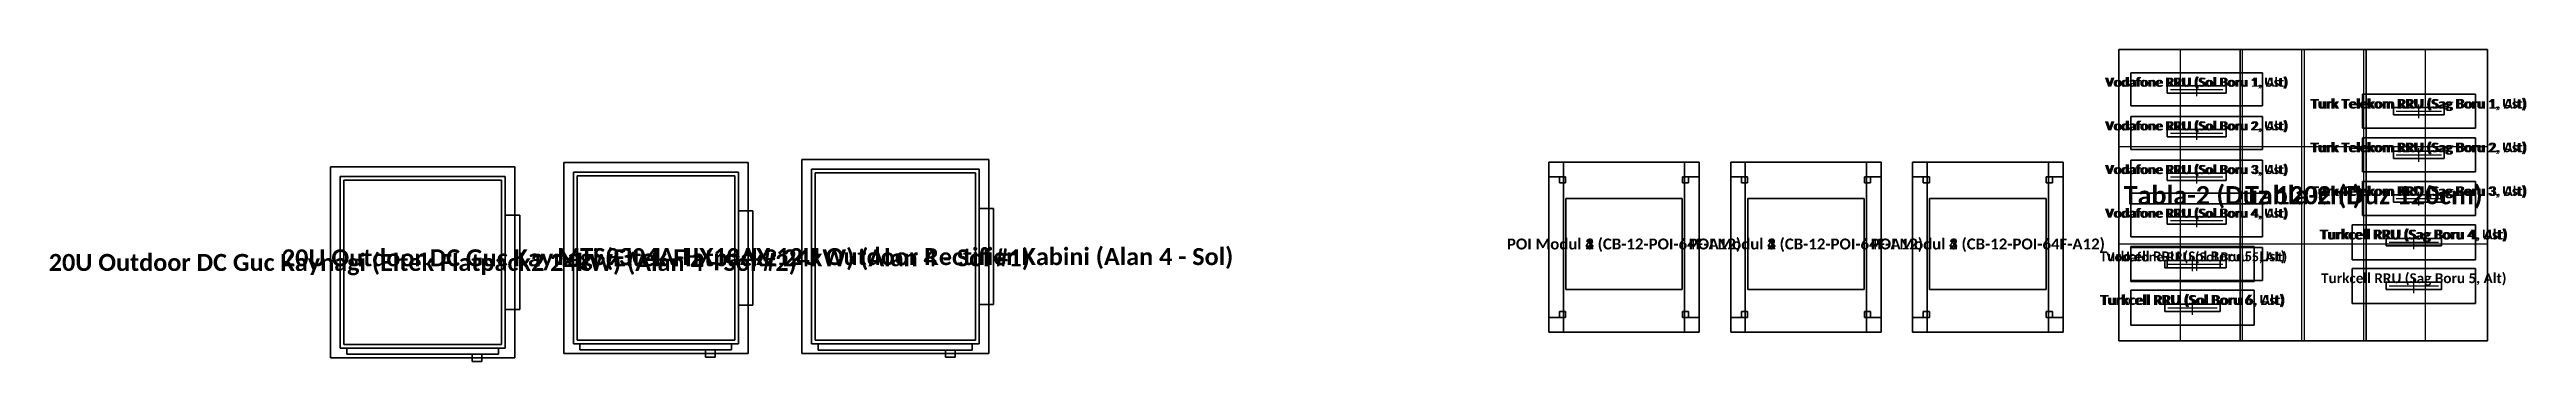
# Model space of a CAD drawing. Header units: millimetres. Extents: x -25000 to 25000, y -60388 to 35000.
# Drawn here: x -22391 to -12179, y -60341 to -59055 of the extents above; entities that cross this region are included whole.
import ezdxf
from ezdxf.enums import TextEntityAlignment as Align

# ---------------------------------------------------------------- set-up
doc = ezdxf.new("R2010")
doc.units = ezdxf.units.MM
for name, color, linetype in [('BLOK_OZEL_PLATFORM', 140, 'CONTINUOUS'), ('EKP_POI_MODULLERI', 40, 'CONTINUOUS'), ('EKP_POI_TASIYICI_SASE', 30, 'CONTINUOUS'), ('EKP_RECTIFIER_ELTEK_20U', 3, 'CONTINUOUS'), ('EKP_RECTIFIER_MTS9304A', 94, 'CONTINUOUS'), ('EKP_TURK_TELEKOM_RRU', 4, 'CONTINUOUS'), ('EKP_TURKCELL_RRU', 5, 'CONTINUOUS'), ('EKP_VODAFONE_RRU', 1, 'CONTINUOUS')]:
    doc.layers.add(name, color=color, linetype=linetype)
doc.styles.get("Standard").update_dxf_attribs({"font": 'calibrib.ttf'})

msp = doc.modelspace()

# ---------------------------------------------------------------- texts
at = {"layer": 'BLOK_OZEL_PLATFORM'}
for p in [(-13350, -59656), (-12850, -59656)]:
    msp.add_text('Tabla-2 (Duz 120cm)', height=75, dxfattribs=at).set_placement(p, align=Align.MIDDLE_CENTER)
at = {"layer": 'EKP_POI_MODULLERI'}
for s, p in [('POI Modul 1 (CB-12-POI-64F-A12)', (-15900, -59857)), ('POI Modul 2 (CB-12-POI-64F-A12)', (-15900, -59857)), ('POI Modul 3 (CB-12-POI-64F-A12)', (-15900, -59857)), ('POI Modul 4 (CB-12-POI-64F-A12)', (-15900, -59857)), ('POI Modul 1 (CB-12-POI-64F-A12)', (-15150, -59857)), ('POI Modul 2 (CB-12-POI-64F-A12)', (-15150, -59857)), ('POI Modul 3 (CB-12-POI-64F-A12)', (-15150, -59857)), ('POI Modul 4 (CB-12-POI-64F-A12)', (-15150, -59857)), ('POI Modul 1 (CB-12-POI-64F-A12)', (-14400, -59857)), ('POI Modul 2 (CB-12-POI-64F-A12)', (-14400, -59857)), ('POI Modul 3 (CB-12-POI-64F-A12)', (-14400, -59857)), ('POI Modul 4 (CB-12-POI-64F-A12)', (-14400, -59857))]:
    msp.add_text(s, height=45, dxfattribs=at).set_placement(p, align=Align.MIDDLE_CENTER)
at = {"layer": 'EKP_RECTIFIER_ELTEK_20U'}
for s, p in [('20U Outdoor DC Guc Kaynagi (Eltek Flatpack2 24kW) (Alan 4 - Sol #2)', (-20852, -59933)), ('20U Outdoor DC Guc Kaynagi (Eltek Flatpack2 24kW) (Alan 4 - Sol #1)', (-19891, -59914))]:
    msp.add_text(s, height=70, dxfattribs=at).set_placement(p, align=Align.MIDDLE_CENTER)
at = {"layer": 'EKP_RECTIFIER_MTS9304A'}
msp.add_text('MTS9304A-HX10AX 12U Outdoor Rectifier Kabini (Alan 4 - Sol)', height=70, dxfattribs=at).set_placement((-18904, -59909), align=Align.MIDDLE_CENTER)
at = {"layer": 'EKP_TURK_TELEKOM_RRU'}
for s, p in [('Turk Telekom RRU (Sag Boru 1, Ust)', (-12623, -59279)), ('Turk Telekom RRU (Sag Boru 1, Alt)', (-12623, -59279)), ('Turk Telekom RRU (Sag Boru 2, Ust)', (-12623, -59459)), ('Turk Telekom RRU (Sag Boru 2, Alt)', (-12623, -59459)), ('Turk Telekom RRU (Sag Boru 3, Ust)', (-12623, -59639)), ('Turk Telekom RRU (Sag Boru 3, Alt)', (-12623, -59639))]:
    msp.add_text(s, height=39.2, dxfattribs=at).set_placement(p, align=Align.MIDDLE_CENTER)
at = {"layer": 'EKP_TURKCELL_RRU'}
for s, p in [('Turkcell RRU (Sag Boru 4, Ust)', (-12644, -59818)), ('Turkcell RRU (Sag Boru 4, Alt)', (-12644, -59818)), ('Turkcell RRU (Sol Boru 5, Ust)', (-13556, -59908)), ('Turkcell RRU (Sag Boru 5, Alt)', (-12644, -59998)), ('Turkcell RRU (Sol Boru 6, Ust)', (-13556, -60088)), ('Turkcell RRU (Sol Boru 6, Alt)', (-13556, -60088))]:
    msp.add_text(s, height=40.6, dxfattribs=at).set_placement(p, align=Align.MIDDLE_CENTER)
at = {"layer": 'EKP_VODAFONE_RRU'}
for s, p in [('Vodafone RRU (Sol Boru 1, Ust)', (-13539, -59190)), ('Vodafone RRU (Sol Boru 1, Alt)', (-13539, -59190)), ('Vodafone RRU (Sol Boru 2, Ust)', (-13539, -59370)), ('Vodafone RRU (Sol Boru 2, Alt)', (-13539, -59370)), ('Vodafone RRU (Sol Boru 3, Ust)', (-13539, -59550)), ('Vodafone RRU (Sol Boru 3, Alt)', (-13539, -59550)), ('Vodafone RRU (Sol Boru 4, Ust)', (-13539, -59730)), ('Vodafone RRU (Sol Boru 4, Alt)', (-13539, -59730)), ('Vodafone RRU (Sol Boru 5, Alt)', (-13539, -59910))]:
    msp.add_text(s, height=37.8, dxfattribs=at).set_placement(p, align=Align.MIDDLE_CENTER)

# ---------------------------------------------------------------- linework, layer by layer
at = {"layer": 'BLOK_OZEL_PLATFORM'}
for p, q in [((-12840, -59055, 18092), (-13860, -59055, 18092)), ((-13860, -59055, 18092), (-13860, -60256, 18092)), ((-12840, -59055, 18132), (-13860, -59055, 18132)), ((-13860, -59055, 18132), (-13860, -60256, 18132)), ((-13860, -59055, 18092), (-13860, -59055, 18132)), ((-13605, -60256, 18132), (-13605, -59055, 18132)), ((-12340, -59055, 18092), (-13360, -59055, 18092)), ((-13360, -59055, 18092), (-13360, -60256, 18092)), ((-12340, -59055, 18132), (-13360, -59055, 18132)), ((-13360, -59055, 18132), (-13360, -60256, 18132)), ((-13360, -59055, 18092), (-13360, -59055, 18132)), ((-13350, -60256, 18132), (-13350, -59055, 18132)), ((-13105, -60256, 18132), (-13105, -59055, 18132)), ((-13095, -60256, 18132), (-13095, -59055, 18132)), ((-12850, -60256, 18132), (-12850, -59055, 18132)), ((-12840, -60256, 18092), (-12840, -59055, 18092)), ((-12840, -60256, 18132), (-12840, -59055, 18132)), ((-12840, -59055, 18092), (-12840, -59055, 18132)), ((-12595, -60256, 18132), (-12595, -59055, 18132)), ((-12340, -60256, 18092), (-12340, -59055, 18092)), ((-12340, -60256, 18132), (-12340, -59055, 18132)), ((-12340, -59055, 18092), (-12340, -59055, 18132)), ((-13860, -59455, 18132), (-12840, -59455, 18132)), ((-13360, -59455, 18132), (-12340, -59455, 18132)), ((-13860, -59856, 18132), (-12840, -59856, 18132)), ((-13360, -59856, 18132), (-12340, -59856, 18132)), ((-13860, -60256, 18092), (-12840, -60256, 18092)), ((-13860, -60256, 18132), (-12840, -60256, 18132)), ((-13860, -60256, 18092), (-13860, -60256, 18132)), ((-13360, -60256, 18092), (-12340, -60256, 18092)), ((-13360, -60256, 18132), (-12340, -60256, 18132)), ((-13360, -60256, 18092), (-13360, -60256, 18132)), ((-12840, -60256, 18092), (-12840, -60256, 18132)), ((-12340, -60256, 18092), (-12340, -60256, 18132))]:
    msp.add_line(p, q, dxfattribs=at)
for points in [[(-13860, -60256, 18092), (-12840, -60256, 18092), (-12840, -59055, 18092), (-13860, -59055, 18092)], [(-13860, -60256, 18132), (-12840, -60256, 18132), (-12840, -59055, 18132), (-13860, -59055, 18132)], [(-13860, -59055, 18092), (-12840, -59055, 18092), (-12840, -59055, 18132), (-13860, -59055, 18132)], [(-13860, -60256, 18092), (-13860, -59055, 18092), (-13860, -59055, 18132), (-13860, -60256, 18132)], [(-13360, -60256, 18092), (-12340, -60256, 18092), (-12340, -59055, 18092), (-13360, -59055, 18092)], [(-13360, -60256, 18132), (-12340, -60256, 18132), (-12340, -59055, 18132), (-13360, -59055, 18132)], [(-13360, -59055, 18092), (-12340, -59055, 18092), (-12340, -59055, 18132), (-13360, -59055, 18132)], [(-13360, -60256, 18092), (-13360, -59055, 18092), (-13360, -59055, 18132), (-13360, -60256, 18132)], [(-12840, -60256, 18092), (-12840, -59055, 18092), (-12840, -59055, 18132), (-12840, -60256, 18132)], [(-12340, -60256, 18092), (-12340, -59055, 18092), (-12340, -59055, 18132), (-12340, -60256, 18132)], [(-13860, -60256, 18092), (-12840, -60256, 18092), (-12840, -60256, 18132), (-13860, -60256, 18132)], [(-13360, -60256, 18092), (-12340, -60256, 18092), (-12340, -60256, 18132), (-13360, -60256, 18132)]]:
    msp.add_3dface(points, dxfattribs=at)
at = {"layer": 'EKP_POI_MODULLERI'}
for p, q in [((-15660, -59670, 18279), (-16140, -59670, 18279)), ((-16140, -59670, 18279), (-16140, -60045, 18279)), ((-15660, -59670, 18543), (-16140, -59670, 18543)), ((-16140, -59670, 18543), (-16140, -60045, 18543)), ((-16140, -59670, 18279), (-16140, -59670, 18543)), ((-15660, -59670, 18594), (-16140, -59670, 18594)), ((-16140, -59670, 18594), (-16140, -60045, 18594)), ((-15660, -59670, 18858), (-16140, -59670, 18858)), ((-16140, -59670, 18858), (-16140, -60045, 18858)), ((-16140, -59670, 18594), (-16140, -59670, 18858)), ((-15660, -59670, 18909), (-16140, -59670, 18909)), ((-16140, -59670, 18909), (-16140, -60045, 18909)), ((-15660, -59670, 19173), (-16140, -59670, 19173)), ((-16140, -59670, 19173), (-16140, -60045, 19173)), ((-16140, -59670, 18909), (-16140, -59670, 19173)), ((-15660, -59670, 19224), (-16140, -59670, 19224)), ((-16140, -59670, 19224), (-16140, -60045, 19224)), ((-15660, -59670, 19488), (-16140, -59670, 19488)), ((-16140, -59670, 19488), (-16140, -60045, 19488)), ((-16140, -59670, 19224), (-16140, -59670, 19488)), ((-15660, -60045, 18279), (-15660, -59670, 18279)), ((-15660, -60045, 18543), (-15660, -59670, 18543)), ((-15660, -59670, 18279), (-15660, -59670, 18543)), ((-15660, -60045, 18594), (-15660, -59670, 18594)), ((-15660, -60045, 18858), (-15660, -59670, 18858)), ((-15660, -59670, 18594), (-15660, -59670, 18858)), ((-15660, -60045, 18909), (-15660, -59670, 18909)), ((-15660, -60045, 19173), (-15660, -59670, 19173)), ((-15660, -59670, 18909), (-15660, -59670, 19173)), ((-15660, -60045, 19224), (-15660, -59670, 19224)), ((-15660, -60045, 19488), (-15660, -59670, 19488)), ((-15660, -59670, 19224), (-15660, -59670, 19488)), ((-14910, -59670, 18279), (-15390, -59670, 18279)), ((-15390, -59670, 18279), (-15390, -60045, 18279)), ((-14910, -59670, 18543), (-15390, -59670, 18543)), ((-15390, -59670, 18543), (-15390, -60045, 18543)), ((-15390, -59670, 18279), (-15390, -59670, 18543)), ((-14910, -59670, 18594), (-15390, -59670, 18594)), ((-15390, -59670, 18594), (-15390, -60045, 18594)), ((-14910, -59670, 18858), (-15390, -59670, 18858)), ((-15390, -59670, 18858), (-15390, -60045, 18858)), ((-15390, -59670, 18594), (-15390, -59670, 18858)), ((-14910, -59670, 18909), (-15390, -59670, 18909)), ((-15390, -59670, 18909), (-15390, -60045, 18909)), ((-14910, -59670, 19173), (-15390, -59670, 19173)), ((-15390, -59670, 19173), (-15390, -60045, 19173)), ((-15390, -59670, 18909), (-15390, -59670, 19173)), ((-14910, -59670, 19224), (-15390, -59670, 19224)), ((-15390, -59670, 19224), (-15390, -60045, 19224)), ((-14910, -59670, 19488), (-15390, -59670, 19488)), ((-15390, -59670, 19488), (-15390, -60045, 19488)), ((-15390, -59670, 19224), (-15390, -59670, 19488)), ((-14910, -60045, 18279), (-14910, -59670, 18279)), ((-14910, -60045, 18543), (-14910, -59670, 18543)), ((-14910, -59670, 18279), (-14910, -59670, 18543)), ((-14910, -60045, 18594), (-14910, -59670, 18594)), ((-14910, -60045, 18858), (-14910, -59670, 18858)), ((-14910, -59670, 18594), (-14910, -59670, 18858)), ((-14910, -60045, 18909), (-14910, -59670, 18909)), ((-14910, -60045, 19173), (-14910, -59670, 19173)), ((-14910, -59670, 18909), (-14910, -59670, 19173)), ((-14910, -60045, 19224), (-14910, -59670, 19224)), ((-14910, -60045, 19488), (-14910, -59670, 19488)), ((-14910, -59670, 19224), (-14910, -59670, 19488)), ((-14160, -59670, 18279), (-14640, -59670, 18279)), ((-14640, -59670, 18279), (-14640, -60045, 18279)), ((-14160, -59670, 18543), (-14640, -59670, 18543)), ((-14640, -59670, 18543), (-14640, -60045, 18543)), ((-14640, -59670, 18279), (-14640, -59670, 18543)), ((-14160, -59670, 18594), (-14640, -59670, 18594)), ((-14640, -59670, 18594), (-14640, -60045, 18594)), ((-14160, -59670, 18858), (-14640, -59670, 18858)), ((-14640, -59670, 18858), (-14640, -60045, 18858)), ((-14640, -59670, 18594), (-14640, -59670, 18858)), ((-14160, -59670, 18909), (-14640, -59670, 18909)), ((-14640, -59670, 18909), (-14640, -60045, 18909)), ((-14160, -59670, 19173), (-14640, -59670, 19173)), ((-14640, -59670, 19173), (-14640, -60045, 19173)), ((-14640, -59670, 18909), (-14640, -59670, 19173)), ((-14160, -59670, 19224), (-14640, -59670, 19224)), ((-14640, -59670, 19224), (-14640, -60045, 19224)), ((-14160, -59670, 19488), (-14640, -59670, 19488)), ((-14640, -59670, 19488), (-14640, -60045, 19488)), ((-14640, -59670, 19224), (-14640, -59670, 19488)), ((-14160, -60045, 18279), (-14160, -59670, 18279)), ((-14160, -60045, 18543), (-14160, -59670, 18543)), ((-14160, -59670, 18279), (-14160, -59670, 18543)), ((-14160, -60045, 18594), (-14160, -59670, 18594)), ((-14160, -60045, 18858), (-14160, -59670, 18858)), ((-14160, -59670, 18594), (-14160, -59670, 18858)), ((-14160, -60045, 18909), (-14160, -59670, 18909)), ((-14160, -60045, 19173), (-14160, -59670, 19173)), ((-14160, -59670, 18909), (-14160, -59670, 19173)), ((-14160, -60045, 19224), (-14160, -59670, 19224)), ((-14160, -60045, 19488), (-14160, -59670, 19488)), ((-14160, -59670, 19224), (-14160, -59670, 19488)), ((-16140, -60045, 18279), (-15660, -60045, 18279)), ((-16140, -60045, 18543), (-15660, -60045, 18543)), ((-16140, -60045, 18279), (-16140, -60045, 18543)), ((-16140, -60045, 18594), (-15660, -60045, 18594)), ((-16140, -60045, 18858), (-15660, -60045, 18858)), ((-16140, -60045, 18594), (-16140, -60045, 18858)), ((-16140, -60045, 18909), (-15660, -60045, 18909)), ((-16140, -60045, 19173), (-15660, -60045, 19173)), ((-16140, -60045, 18909), (-16140, -60045, 19173)), ((-16140, -60045, 19224), (-15660, -60045, 19224)), ((-16140, -60045, 19488), (-15660, -60045, 19488)), ((-16140, -60045, 19224), (-16140, -60045, 19488)), ((-15660, -60045, 18279), (-15660, -60045, 18543)), ((-15660, -60045, 18594), (-15660, -60045, 18858)), ((-15660, -60045, 18909), (-15660, -60045, 19173)), ((-15660, -60045, 19224), (-15660, -60045, 19488)), ((-15390, -60045, 18279), (-14910, -60045, 18279)), ((-15390, -60045, 18543), (-14910, -60045, 18543)), ((-15390, -60045, 18279), (-15390, -60045, 18543)), ((-15390, -60045, 18594), (-14910, -60045, 18594)), ((-15390, -60045, 18858), (-14910, -60045, 18858)), ((-15390, -60045, 18594), (-15390, -60045, 18858)), ((-15390, -60045, 18909), (-14910, -60045, 18909)), ((-15390, -60045, 19173), (-14910, -60045, 19173)), ((-15390, -60045, 18909), (-15390, -60045, 19173)), ((-15390, -60045, 19224), (-14910, -60045, 19224)), ((-15390, -60045, 19488), (-14910, -60045, 19488)), ((-15390, -60045, 19224), (-15390, -60045, 19488)), ((-14910, -60045, 18279), (-14910, -60045, 18543)), ((-14910, -60045, 18594), (-14910, -60045, 18858)), ((-14910, -60045, 18909), (-14910, -60045, 19173)), ((-14910, -60045, 19224), (-14910, -60045, 19488)), ((-14640, -60045, 18279), (-14160, -60045, 18279)), ((-14640, -60045, 18543), (-14160, -60045, 18543)), ((-14640, -60045, 18279), (-14640, -60045, 18543)), ((-14640, -60045, 18594), (-14160, -60045, 18594)), ((-14640, -60045, 18858), (-14160, -60045, 18858)), ((-14640, -60045, 18594), (-14640, -60045, 18858)), ((-14640, -60045, 18909), (-14160, -60045, 18909)), ((-14640, -60045, 19173), (-14160, -60045, 19173)), ((-14640, -60045, 18909), (-14640, -60045, 19173)), ((-14640, -60045, 19224), (-14160, -60045, 19224)), ((-14640, -60045, 19488), (-14160, -60045, 19488)), ((-14640, -60045, 19224), (-14640, -60045, 19488)), ((-14160, -60045, 18279), (-14160, -60045, 18543)), ((-14160, -60045, 18594), (-14160, -60045, 18858)), ((-14160, -60045, 18909), (-14160, -60045, 19173)), ((-14160, -60045, 19224), (-14160, -60045, 19488))]:
    msp.add_line(p, q, dxfattribs=at)
for points in [[(-16140, -60045, 18279), (-15660, -60045, 18279), (-15660, -59670, 18279), (-16140, -59670, 18279)], [(-16140, -60045, 18543), (-15660, -60045, 18543), (-15660, -59670, 18543), (-16140, -59670, 18543)], [(-16140, -59670, 18279), (-15660, -59670, 18279), (-15660, -59670, 18543), (-16140, -59670, 18543)], [(-16140, -60045, 18279), (-16140, -59670, 18279), (-16140, -59670, 18543), (-16140, -60045, 18543)], [(-16140, -60045, 18594), (-15660, -60045, 18594), (-15660, -59670, 18594), (-16140, -59670, 18594)], [(-16140, -60045, 18858), (-15660, -60045, 18858), (-15660, -59670, 18858), (-16140, -59670, 18858)], [(-16140, -59670, 18594), (-15660, -59670, 18594), (-15660, -59670, 18858), (-16140, -59670, 18858)], [(-16140, -60045, 18594), (-16140, -59670, 18594), (-16140, -59670, 18858), (-16140, -60045, 18858)], [(-16140, -60045, 18909), (-15660, -60045, 18909), (-15660, -59670, 18909), (-16140, -59670, 18909)], [(-16140, -60045, 19173), (-15660, -60045, 19173), (-15660, -59670, 19173), (-16140, -59670, 19173)], [(-16140, -59670, 18909), (-15660, -59670, 18909), (-15660, -59670, 19173), (-16140, -59670, 19173)], [(-16140, -60045, 18909), (-16140, -59670, 18909), (-16140, -59670, 19173), (-16140, -60045, 19173)], [(-16140, -60045, 19224), (-15660, -60045, 19224), (-15660, -59670, 19224), (-16140, -59670, 19224)], [(-16140, -60045, 19488), (-15660, -60045, 19488), (-15660, -59670, 19488), (-16140, -59670, 19488)], [(-16140, -59670, 19224), (-15660, -59670, 19224), (-15660, -59670, 19488), (-16140, -59670, 19488)], [(-16140, -60045, 19224), (-16140, -59670, 19224), (-16140, -59670, 19488), (-16140, -60045, 19488)], [(-15660, -60045, 18279), (-15660, -59670, 18279), (-15660, -59670, 18543), (-15660, -60045, 18543)], [(-15660, -60045, 18594), (-15660, -59670, 18594), (-15660, -59670, 18858), (-15660, -60045, 18858)], [(-15660, -60045, 18909), (-15660, -59670, 18909), (-15660, -59670, 19173), (-15660, -60045, 19173)], [(-15660, -60045, 19224), (-15660, -59670, 19224), (-15660, -59670, 19488), (-15660, -60045, 19488)], [(-15390, -60045, 18279), (-14910, -60045, 18279), (-14910, -59670, 18279), (-15390, -59670, 18279)], [(-15390, -60045, 18543), (-14910, -60045, 18543), (-14910, -59670, 18543), (-15390, -59670, 18543)], [(-15390, -59670, 18279), (-14910, -59670, 18279), (-14910, -59670, 18543), (-15390, -59670, 18543)], [(-15390, -60045, 18279), (-15390, -59670, 18279), (-15390, -59670, 18543), (-15390, -60045, 18543)], [(-15390, -60045, 18594), (-14910, -60045, 18594), (-14910, -59670, 18594), (-15390, -59670, 18594)], [(-15390, -60045, 18858), (-14910, -60045, 18858), (-14910, -59670, 18858), (-15390, -59670, 18858)], [(-15390, -59670, 18594), (-14910, -59670, 18594), (-14910, -59670, 18858), (-15390, -59670, 18858)], [(-15390, -60045, 18594), (-15390, -59670, 18594), (-15390, -59670, 18858), (-15390, -60045, 18858)], [(-15390, -60045, 18909), (-14910, -60045, 18909), (-14910, -59670, 18909), (-15390, -59670, 18909)], [(-15390, -60045, 19173), (-14910, -60045, 19173), (-14910, -59670, 19173), (-15390, -59670, 19173)], [(-15390, -59670, 18909), (-14910, -59670, 18909), (-14910, -59670, 19173), (-15390, -59670, 19173)], [(-15390, -60045, 18909), (-15390, -59670, 18909), (-15390, -59670, 19173), (-15390, -60045, 19173)], [(-15390, -60045, 19224), (-14910, -60045, 19224), (-14910, -59670, 19224), (-15390, -59670, 19224)], [(-15390, -60045, 19488), (-14910, -60045, 19488), (-14910, -59670, 19488), (-15390, -59670, 19488)], [(-15390, -59670, 19224), (-14910, -59670, 19224), (-14910, -59670, 19488), (-15390, -59670, 19488)], [(-15390, -60045, 19224), (-15390, -59670, 19224), (-15390, -59670, 19488), (-15390, -60045, 19488)], [(-14910, -60045, 18279), (-14910, -59670, 18279), (-14910, -59670, 18543), (-14910, -60045, 18543)], [(-14910, -60045, 18594), (-14910, -59670, 18594), (-14910, -59670, 18858), (-14910, -60045, 18858)], [(-14910, -60045, 18909), (-14910, -59670, 18909), (-14910, -59670, 19173), (-14910, -60045, 19173)], [(-14910, -60045, 19224), (-14910, -59670, 19224), (-14910, -59670, 19488), (-14910, -60045, 19488)], [(-14640, -60045, 18279), (-14160, -60045, 18279), (-14160, -59670, 18279), (-14640, -59670, 18279)], [(-14640, -60045, 18543), (-14160, -60045, 18543), (-14160, -59670, 18543), (-14640, -59670, 18543)], [(-14640, -59670, 18279), (-14160, -59670, 18279), (-14160, -59670, 18543), (-14640, -59670, 18543)], [(-14640, -60045, 18279), (-14640, -59670, 18279), (-14640, -59670, 18543), (-14640, -60045, 18543)], [(-14640, -60045, 18594), (-14160, -60045, 18594), (-14160, -59670, 18594), (-14640, -59670, 18594)], [(-14640, -60045, 18858), (-14160, -60045, 18858), (-14160, -59670, 18858), (-14640, -59670, 18858)], [(-14640, -59670, 18594), (-14160, -59670, 18594), (-14160, -59670, 18858), (-14640, -59670, 18858)], [(-14640, -60045, 18594), (-14640, -59670, 18594), (-14640, -59670, 18858), (-14640, -60045, 18858)], [(-14640, -60045, 18909), (-14160, -60045, 18909), (-14160, -59670, 18909), (-14640, -59670, 18909)], [(-14640, -60045, 19173), (-14160, -60045, 19173), (-14160, -59670, 19173), (-14640, -59670, 19173)], [(-14640, -59670, 18909), (-14160, -59670, 18909), (-14160, -59670, 19173), (-14640, -59670, 19173)], [(-14640, -60045, 18909), (-14640, -59670, 18909), (-14640, -59670, 19173), (-14640, -60045, 19173)], [(-14640, -60045, 19224), (-14160, -60045, 19224), (-14160, -59670, 19224), (-14640, -59670, 19224)], [(-14640, -60045, 19488), (-14160, -60045, 19488), (-14160, -59670, 19488), (-14640, -59670, 19488)], [(-14640, -59670, 19224), (-14160, -59670, 19224), (-14160, -59670, 19488), (-14640, -59670, 19488)], [(-14640, -60045, 19224), (-14640, -59670, 19224), (-14640, -59670, 19488), (-14640, -60045, 19488)], [(-14160, -60045, 18279), (-14160, -59670, 18279), (-14160, -59670, 18543), (-14160, -60045, 18543)], [(-14160, -60045, 18594), (-14160, -59670, 18594), (-14160, -59670, 18858), (-14160, -60045, 18858)], [(-14160, -60045, 18909), (-14160, -59670, 18909), (-14160, -59670, 19173), (-14160, -60045, 19173)], [(-14160, -60045, 19224), (-14160, -59670, 19224), (-14160, -59670, 19488), (-14160, -60045, 19488)], [(-16140, -60045, 18279), (-15660, -60045, 18279), (-15660, -60045, 18543), (-16140, -60045, 18543)], [(-16140, -60045, 18594), (-15660, -60045, 18594), (-15660, -60045, 18858), (-16140, -60045, 18858)], [(-16140, -60045, 18909), (-15660, -60045, 18909), (-15660, -60045, 19173), (-16140, -60045, 19173)], [(-16140, -60045, 19224), (-15660, -60045, 19224), (-15660, -60045, 19488), (-16140, -60045, 19488)], [(-15390, -60045, 18279), (-14910, -60045, 18279), (-14910, -60045, 18543), (-15390, -60045, 18543)], [(-15390, -60045, 18594), (-14910, -60045, 18594), (-14910, -60045, 18858), (-15390, -60045, 18858)], [(-15390, -60045, 18909), (-14910, -60045, 18909), (-14910, -60045, 19173), (-15390, -60045, 19173)], [(-15390, -60045, 19224), (-14910, -60045, 19224), (-14910, -60045, 19488), (-15390, -60045, 19488)], [(-14640, -60045, 18279), (-14160, -60045, 18279), (-14160, -60045, 18543), (-14640, -60045, 18543)], [(-14640, -60045, 18594), (-14160, -60045, 18594), (-14160, -60045, 18858), (-14640, -60045, 18858)], [(-14640, -60045, 18909), (-14160, -60045, 18909), (-14160, -60045, 19173), (-14640, -60045, 19173)], [(-14640, -60045, 19224), (-14160, -60045, 19224), (-14160, -60045, 19488), (-14640, -60045, 19488)]]:
    msp.add_3dface(points, dxfattribs=at)
at = {"layer": 'EKP_POI_TASIYICI_SASE'}
for p, q in [((-15590, -59520, 18121), (-16210, -59520, 18121)), ((-16210, -59520, 18121), (-16210, -60220, 18121)), ((-15590, -59520, 18221), (-16210, -59520, 18221)), ((-16210, -59520, 18221), (-16210, -60220, 18221)), ((-16210, -59520, 18121), (-16210, -59520, 18221)), ((-16150, -59520, 18221), (-16210, -59520, 18221)), ((-16210, -59520, 18221), (-16210, -59580, 18221)), ((-16150, -59520, 19541), (-16210, -59520, 19541)), ((-16210, -59520, 19541), (-16210, -59580, 19541)), ((-16210, -59520, 18221), (-16210, -59520, 19541)), ((-15590, -59520, 19541), (-16210, -59520, 19541)), ((-16210, -59520, 19541), (-16210, -60220, 19541)), ((-15590, -59520, 19601), (-16210, -59520, 19601)), ((-16210, -59520, 19601), (-16210, -60220, 19601)), ((-16210, -59520, 19541), (-16210, -59520, 19601)), ((-16150, -59580, 18221), (-16150, -59520, 18221)), ((-16150, -59580, 19541), (-16150, -59520, 19541)), ((-16150, -59520, 18221), (-16150, -59520, 19541)), ((-15590, -59520, 18221), (-15650, -59520, 18221)), ((-15650, -59520, 18221), (-15650, -59580, 18221)), ((-15590, -59520, 19541), (-15650, -59520, 19541)), ((-15650, -59520, 19541), (-15650, -59580, 19541)), ((-15650, -59520, 18221), (-15650, -59520, 19541)), ((-15590, -60220, 18121), (-15590, -59520, 18121)), ((-15590, -60220, 18221), (-15590, -59520, 18221)), ((-15590, -59520, 18121), (-15590, -59520, 18221)), ((-15590, -59580, 18221), (-15590, -59520, 18221)), ((-15590, -59580, 19541), (-15590, -59520, 19541)), ((-15590, -59520, 18221), (-15590, -59520, 19541)), ((-15590, -60220, 19541), (-15590, -59520, 19541)), ((-15590, -60220, 19601), (-15590, -59520, 19601)), ((-15590, -59520, 19541), (-15590, -59520, 19601)), ((-14840, -59520, 18121), (-15460, -59520, 18121)), ((-15460, -59520, 18121), (-15460, -60220, 18121)), ((-14840, -59520, 18221), (-15460, -59520, 18221)), ((-15460, -59520, 18221), (-15460, -60220, 18221)), ((-15460, -59520, 18121), (-15460, -59520, 18221)), ((-15400, -59520, 18221), (-15460, -59520, 18221)), ((-15460, -59520, 18221), (-15460, -59580, 18221)), ((-15400, -59520, 19541), (-15460, -59520, 19541)), ((-15460, -59520, 19541), (-15460, -59580, 19541)), ((-15460, -59520, 18221), (-15460, -59520, 19541)), ((-14840, -59520, 19541), (-15460, -59520, 19541)), ((-15460, -59520, 19541), (-15460, -60220, 19541)), ((-14840, -59520, 19601), (-15460, -59520, 19601)), ((-15460, -59520, 19601), (-15460, -60220, 19601)), ((-15460, -59520, 19541), (-15460, -59520, 19601)), ((-15400, -59580, 18221), (-15400, -59520, 18221)), ((-15400, -59580, 19541), (-15400, -59520, 19541)), ((-15400, -59520, 18221), (-15400, -59520, 19541)), ((-14840, -59520, 18221), (-14900, -59520, 18221)), ((-14900, -59520, 18221), (-14900, -59580, 18221)), ((-14840, -59520, 19541), (-14900, -59520, 19541)), ((-14900, -59520, 19541), (-14900, -59580, 19541)), ((-14900, -59520, 18221), (-14900, -59520, 19541)), ((-14840, -60220, 18121), (-14840, -59520, 18121)), ((-14840, -60220, 18221), (-14840, -59520, 18221)), ((-14840, -59520, 18121), (-14840, -59520, 18221)), ((-14840, -59580, 18221), (-14840, -59520, 18221)), ((-14840, -59580, 19541), (-14840, -59520, 19541)), ((-14840, -59520, 18221), (-14840, -59520, 19541)), ((-14840, -60220, 19541), (-14840, -59520, 19541)), ((-14840, -60220, 19601), (-14840, -59520, 19601)), ((-14840, -59520, 19541), (-14840, -59520, 19601)), ((-14090, -59520, 18121), (-14710, -59520, 18121)), ((-14710, -59520, 18121), (-14710, -60220, 18121)), ((-14090, -59520, 18221), (-14710, -59520, 18221)), ((-14710, -59520, 18221), (-14710, -60220, 18221)), ((-14710, -59520, 18121), (-14710, -59520, 18221)), ((-14650, -59520, 18221), (-14710, -59520, 18221)), ((-14710, -59520, 18221), (-14710, -59580, 18221)), ((-14650, -59520, 19541), (-14710, -59520, 19541)), ((-14710, -59520, 19541), (-14710, -59580, 19541)), ((-14710, -59520, 18221), (-14710, -59520, 19541)), ((-14090, -59520, 19541), (-14710, -59520, 19541)), ((-14710, -59520, 19541), (-14710, -60220, 19541)), ((-14090, -59520, 19601), (-14710, -59520, 19601)), ((-14710, -59520, 19601), (-14710, -60220, 19601)), ((-14710, -59520, 19541), (-14710, -59520, 19601)), ((-14650, -59580, 18221), (-14650, -59520, 18221)), ((-14650, -59580, 19541), (-14650, -59520, 19541)), ((-14650, -59520, 18221), (-14650, -59520, 19541)), ((-14090, -59520, 18221), (-14150, -59520, 18221)), ((-14150, -59520, 18221), (-14150, -59580, 18221)), ((-14090, -59520, 19541), (-14150, -59520, 19541)), ((-14150, -59520, 19541), (-14150, -59580, 19541)), ((-14150, -59520, 18221), (-14150, -59520, 19541)), ((-14090, -60220, 18121), (-14090, -59520, 18121)), ((-14090, -60220, 18221), (-14090, -59520, 18221)), ((-14090, -59520, 18121), (-14090, -59520, 18221)), ((-14090, -59580, 18221), (-14090, -59520, 18221)), ((-14090, -59580, 19541), (-14090, -59520, 19541)), ((-14090, -59520, 18221), (-14090, -59520, 19541)), ((-14090, -60220, 19541), (-14090, -59520, 19541)), ((-14090, -60220, 19601), (-14090, -59520, 19601)), ((-14090, -59520, 19541), (-14090, -59520, 19601)), ((-16210, -59580, 18221), (-16150, -59580, 18221)), ((-16210, -59580, 19541), (-16150, -59580, 19541)), ((-16210, -59580, 18221), (-16210, -59580, 19541)), ((-16150, -59580, 18261), (-16210, -59580, 18261)), ((-16210, -59580, 18261), (-16210, -60160, 18261)), ((-16150, -59580, 18301), (-16210, -59580, 18301)), ((-16210, -59580, 18301), (-16210, -60160, 18301)), ((-16210, -59580, 18261), (-16210, -59580, 18301)), ((-16150, -59580, 18861), (-16210, -59580, 18861)), ((-16210, -59580, 18861), (-16210, -60160, 18861)), ((-16150, -59580, 18901), (-16210, -59580, 18901)), ((-16210, -59580, 18901), (-16210, -60160, 18901)), ((-16210, -59580, 18861), (-16210, -59580, 18901)), ((-16150, -59580, 19481), (-16210, -59580, 19481)), ((-16210, -59580, 19481), (-16210, -60160, 19481)), ((-16150, -59580, 19521), (-16210, -59580, 19521)), ((-16210, -59580, 19521), (-16210, -60160, 19521)), ((-16210, -59580, 19481), (-16210, -59580, 19521)), ((-16141, -59580, 18221), (-16166, -59580, 18221)), ((-16166, -59580, 18221), (-16166, -59605, 18221)), ((-16141, -59580, 19541), (-16166, -59580, 19541)), ((-16166, -59580, 19541), (-16166, -59605, 19541)), ((-16166, -59580, 18221), (-16166, -59580, 19541)), ((-16166, -59605, 18221), (-16141, -59605, 18221)), ((-16166, -59605, 19541), (-16141, -59605, 19541)), ((-16166, -59605, 18221), (-16166, -59605, 19541)), ((-16150, -59580, 18221), (-16150, -59580, 19541)), ((-16150, -60160, 18261), (-16150, -59580, 18261)), ((-16150, -60160, 18301), (-16150, -59580, 18301)), ((-16150, -59580, 18261), (-16150, -59580, 18301)), ((-16150, -60160, 18861), (-16150, -59580, 18861)), ((-16150, -60160, 18901), (-16150, -59580, 18901)), ((-16150, -59580, 18861), (-16150, -59580, 18901)), ((-16150, -60160, 19481), (-16150, -59580, 19481)), ((-16150, -60160, 19521), (-16150, -59580, 19521)), ((-16150, -59580, 19481), (-16150, -59580, 19521)), ((-16141, -59605, 18221), (-16141, -59580, 18221)), ((-16141, -59605, 19541), (-16141, -59580, 19541)), ((-16141, -59580, 18221), (-16141, -59580, 19541)), ((-16141, -59605, 18221), (-16141, -59605, 19541)), ((-15634, -59580, 18221), (-15659, -59580, 18221)), ((-15659, -59580, 18221), (-15659, -59605, 18221)), ((-15634, -59580, 19541), (-15659, -59580, 19541)), ((-15659, -59580, 19541), (-15659, -59605, 19541)), ((-15659, -59580, 18221), (-15659, -59580, 19541)), ((-15659, -59605, 18221), (-15634, -59605, 18221)), ((-15659, -59605, 19541), (-15634, -59605, 19541)), ((-15659, -59605, 18221), (-15659, -59605, 19541)), ((-15650, -59580, 18221), (-15590, -59580, 18221)), ((-15650, -59580, 19541), (-15590, -59580, 19541)), ((-15650, -59580, 18221), (-15650, -59580, 19541)), ((-15590, -59580, 18261), (-15650, -59580, 18261)), ((-15650, -59580, 18261), (-15650, -60160, 18261)), ((-15590, -59580, 18301), (-15650, -59580, 18301)), ((-15650, -59580, 18301), (-15650, -60160, 18301)), ((-15650, -59580, 18261), (-15650, -59580, 18301)), ((-15590, -59580, 18861), (-15650, -59580, 18861)), ((-15650, -59580, 18861), (-15650, -60160, 18861)), ((-15590, -59580, 18901), (-15650, -59580, 18901)), ((-15650, -59580, 18901), (-15650, -60160, 18901)), ((-15650, -59580, 18861), (-15650, -59580, 18901)), ((-15590, -59580, 19481), (-15650, -59580, 19481)), ((-15650, -59580, 19481), (-15650, -60160, 19481)), ((-15590, -59580, 19521), (-15650, -59580, 19521)), ((-15650, -59580, 19521), (-15650, -60160, 19521)), ((-15650, -59580, 19481), (-15650, -59580, 19521)), ((-15634, -59605, 18221), (-15634, -59580, 18221)), ((-15634, -59605, 19541), (-15634, -59580, 19541)), ((-15634, -59580, 18221), (-15634, -59580, 19541)), ((-15634, -59605, 18221), (-15634, -59605, 19541)), ((-15590, -59580, 18221), (-15590, -59580, 19541)), ((-15590, -60160, 18261), (-15590, -59580, 18261)), ((-15590, -60160, 18301), (-15590, -59580, 18301)), ((-15590, -59580, 18261), (-15590, -59580, 18301)), ((-15590, -60160, 18861), (-15590, -59580, 18861)), ((-15590, -60160, 18901), (-15590, -59580, 18901)), ((-15590, -59580, 18861), (-15590, -59580, 18901)), ((-15590, -60160, 19481), (-15590, -59580, 19481)), ((-15590, -60160, 19521), (-15590, -59580, 19521)), ((-15590, -59580, 19481), (-15590, -59580, 19521)), ((-15460, -59580, 18221), (-15400, -59580, 18221)), ((-15460, -59580, 19541), (-15400, -59580, 19541)), ((-15460, -59580, 18221), (-15460, -59580, 19541)), ((-15400, -59580, 18261), (-15460, -59580, 18261)), ((-15460, -59580, 18261), (-15460, -60160, 18261)), ((-15400, -59580, 18301), (-15460, -59580, 18301)), ((-15460, -59580, 18301), (-15460, -60160, 18301)), ((-15460, -59580, 18261), (-15460, -59580, 18301)), ((-15400, -59580, 18861), (-15460, -59580, 18861)), ((-15460, -59580, 18861), (-15460, -60160, 18861)), ((-15400, -59580, 18901), (-15460, -59580, 18901)), ((-15460, -59580, 18901), (-15460, -60160, 18901)), ((-15460, -59580, 18861), (-15460, -59580, 18901)), ((-15400, -59580, 19481), (-15460, -59580, 19481)), ((-15460, -59580, 19481), (-15460, -60160, 19481)), ((-15400, -59580, 19521), (-15460, -59580, 19521)), ((-15460, -59580, 19521), (-15460, -60160, 19521)), ((-15460, -59580, 19481), (-15460, -59580, 19521)), ((-15391, -59580, 18221), (-15416, -59580, 18221)), ((-15416, -59580, 18221), (-15416, -59605, 18221)), ((-15391, -59580, 19541), (-15416, -59580, 19541)), ((-15416, -59580, 19541), (-15416, -59605, 19541)), ((-15416, -59580, 18221), (-15416, -59580, 19541)), ((-15416, -59605, 18221), (-15391, -59605, 18221)), ((-15416, -59605, 19541), (-15391, -59605, 19541)), ((-15416, -59605, 18221), (-15416, -59605, 19541)), ((-15400, -59580, 18221), (-15400, -59580, 19541)), ((-15400, -60160, 18261), (-15400, -59580, 18261)), ((-15400, -60160, 18301), (-15400, -59580, 18301)), ((-15400, -59580, 18261), (-15400, -59580, 18301)), ((-15400, -60160, 18861), (-15400, -59580, 18861)), ((-15400, -60160, 18901), (-15400, -59580, 18901)), ((-15400, -59580, 18861), (-15400, -59580, 18901)), ((-15400, -60160, 19481), (-15400, -59580, 19481)), ((-15400, -60160, 19521), (-15400, -59580, 19521)), ((-15400, -59580, 19481), (-15400, -59580, 19521)), ((-15391, -59605, 18221), (-15391, -59580, 18221)), ((-15391, -59605, 19541), (-15391, -59580, 19541)), ((-15391, -59580, 18221), (-15391, -59580, 19541)), ((-15391, -59605, 18221), (-15391, -59605, 19541)), ((-14884, -59580, 18221), (-14909, -59580, 18221)), ((-14909, -59580, 18221), (-14909, -59605, 18221)), ((-14884, -59580, 19541), (-14909, -59580, 19541)), ((-14909, -59580, 19541), (-14909, -59605, 19541)), ((-14909, -59580, 18221), (-14909, -59580, 19541)), ((-14909, -59605, 18221), (-14884, -59605, 18221)), ((-14909, -59605, 19541), (-14884, -59605, 19541)), ((-14909, -59605, 18221), (-14909, -59605, 19541)), ((-14900, -59580, 18221), (-14840, -59580, 18221)), ((-14900, -59580, 19541), (-14840, -59580, 19541)), ((-14900, -59580, 18221), (-14900, -59580, 19541)), ((-14840, -59580, 18261), (-14900, -59580, 18261)), ((-14900, -59580, 18261), (-14900, -60160, 18261)), ((-14840, -59580, 18301), (-14900, -59580, 18301)), ((-14900, -59580, 18301), (-14900, -60160, 18301)), ((-14900, -59580, 18261), (-14900, -59580, 18301)), ((-14840, -59580, 18861), (-14900, -59580, 18861)), ((-14900, -59580, 18861), (-14900, -60160, 18861)), ((-14840, -59580, 18901), (-14900, -59580, 18901)), ((-14900, -59580, 18901), (-14900, -60160, 18901)), ((-14900, -59580, 18861), (-14900, -59580, 18901)), ((-14840, -59580, 19481), (-14900, -59580, 19481)), ((-14900, -59580, 19481), (-14900, -60160, 19481)), ((-14840, -59580, 19521), (-14900, -59580, 19521)), ((-14900, -59580, 19521), (-14900, -60160, 19521)), ((-14900, -59580, 19481), (-14900, -59580, 19521)), ((-14884, -59605, 18221), (-14884, -59580, 18221)), ((-14884, -59605, 19541), (-14884, -59580, 19541)), ((-14884, -59580, 18221), (-14884, -59580, 19541)), ((-14884, -59605, 18221), (-14884, -59605, 19541)), ((-14840, -59580, 18221), (-14840, -59580, 19541)), ((-14840, -60160, 18261), (-14840, -59580, 18261)), ((-14840, -60160, 18301), (-14840, -59580, 18301)), ((-14840, -59580, 18261), (-14840, -59580, 18301)), ((-14840, -60160, 18861), (-14840, -59580, 18861)), ((-14840, -60160, 18901), (-14840, -59580, 18901)), ((-14840, -59580, 18861), (-14840, -59580, 18901)), ((-14840, -60160, 19481), (-14840, -59580, 19481)), ((-14840, -60160, 19521), (-14840, -59580, 19521)), ((-14840, -59580, 19481), (-14840, -59580, 19521)), ((-14710, -59580, 18221), (-14650, -59580, 18221)), ((-14710, -59580, 19541), (-14650, -59580, 19541)), ((-14710, -59580, 18221), (-14710, -59580, 19541)), ((-14650, -59580, 18261), (-14710, -59580, 18261)), ((-14710, -59580, 18261), (-14710, -60160, 18261)), ((-14650, -59580, 18301), (-14710, -59580, 18301)), ((-14710, -59580, 18301), (-14710, -60160, 18301)), ((-14710, -59580, 18261), (-14710, -59580, 18301)), ((-14650, -59580, 18861), (-14710, -59580, 18861)), ((-14710, -59580, 18861), (-14710, -60160, 18861)), ((-14650, -59580, 18901), (-14710, -59580, 18901)), ((-14710, -59580, 18901), (-14710, -60160, 18901)), ((-14710, -59580, 18861), (-14710, -59580, 18901)), ((-14650, -59580, 19481), (-14710, -59580, 19481)), ((-14710, -59580, 19481), (-14710, -60160, 19481)), ((-14650, -59580, 19521), (-14710, -59580, 19521)), ((-14710, -59580, 19521), (-14710, -60160, 19521)), ((-14710, -59580, 19481), (-14710, -59580, 19521)), ((-14641, -59580, 18221), (-14666, -59580, 18221)), ((-14666, -59580, 18221), (-14666, -59605, 18221)), ((-14641, -59580, 19541), (-14666, -59580, 19541)), ((-14666, -59580, 19541), (-14666, -59605, 19541)), ((-14666, -59580, 18221), (-14666, -59580, 19541)), ((-14666, -59605, 18221), (-14641, -59605, 18221)), ((-14666, -59605, 19541), (-14641, -59605, 19541)), ((-14666, -59605, 18221), (-14666, -59605, 19541)), ((-14650, -59580, 18221), (-14650, -59580, 19541)), ((-14650, -60160, 18261), (-14650, -59580, 18261)), ((-14650, -60160, 18301), (-14650, -59580, 18301)), ((-14650, -59580, 18261), (-14650, -59580, 18301)), ((-14650, -60160, 18861), (-14650, -59580, 18861)), ((-14650, -60160, 18901), (-14650, -59580, 18901)), ((-14650, -59580, 18861), (-14650, -59580, 18901)), ((-14650, -60160, 19481), (-14650, -59580, 19481)), ((-14650, -60160, 19521), (-14650, -59580, 19521)), ((-14650, -59580, 19481), (-14650, -59580, 19521)), ((-14641, -59605, 18221), (-14641, -59580, 18221)), ((-14641, -59605, 19541), (-14641, -59580, 19541)), ((-14641, -59580, 18221), (-14641, -59580, 19541)), ((-14641, -59605, 18221), (-14641, -59605, 19541)), ((-14134, -59580, 18221), (-14159, -59580, 18221)), ((-14159, -59580, 18221), (-14159, -59605, 18221)), ((-14134, -59580, 19541), (-14159, -59580, 19541)), ((-14159, -59580, 19541), (-14159, -59605, 19541)), ((-14159, -59580, 18221), (-14159, -59580, 19541)), ((-14159, -59605, 18221), (-14134, -59605, 18221)), ((-14159, -59605, 19541), (-14134, -59605, 19541)), ((-14159, -59605, 18221), (-14159, -59605, 19541)), ((-14150, -59580, 18221), (-14090, -59580, 18221)), ((-14150, -59580, 19541), (-14090, -59580, 19541)), ((-14150, -59580, 18221), (-14150, -59580, 19541)), ((-14090, -59580, 18261), (-14150, -59580, 18261)), ((-14150, -59580, 18261), (-14150, -60160, 18261)), ((-14090, -59580, 18301), (-14150, -59580, 18301)), ((-14150, -59580, 18301), (-14150, -60160, 18301)), ((-14150, -59580, 18261), (-14150, -59580, 18301)), ((-14090, -59580, 18861), (-14150, -59580, 18861)), ((-14150, -59580, 18861), (-14150, -60160, 18861)), ((-14090, -59580, 18901), (-14150, -59580, 18901)), ((-14150, -59580, 18901), (-14150, -60160, 18901)), ((-14150, -59580, 18861), (-14150, -59580, 18901)), ((-14090, -59580, 19481), (-14150, -59580, 19481)), ((-14150, -59580, 19481), (-14150, -60160, 19481)), ((-14090, -59580, 19521), (-14150, -59580, 19521)), ((-14150, -59580, 19521), (-14150, -60160, 19521)), ((-14150, -59580, 19481), (-14150, -59580, 19521)), ((-14134, -59605, 18221), (-14134, -59580, 18221)), ((-14134, -59605, 19541), (-14134, -59580, 19541)), ((-14134, -59580, 18221), (-14134, -59580, 19541)), ((-14134, -59605, 18221), (-14134, -59605, 19541)), ((-14090, -59580, 18221), (-14090, -59580, 19541)), ((-14090, -60160, 18261), (-14090, -59580, 18261)), ((-14090, -60160, 18301), (-14090, -59580, 18301)), ((-14090, -59580, 18261), (-14090, -59580, 18301)), ((-14090, -60160, 18861), (-14090, -59580, 18861)), ((-14090, -60160, 18901), (-14090, -59580, 18901)), ((-14090, -59580, 18861), (-14090, -59580, 18901)), ((-14090, -60160, 19481), (-14090, -59580, 19481)), ((-14090, -60160, 19521), (-14090, -59580, 19521)), ((-14090, -59580, 19481), (-14090, -59580, 19521)), ((-16141, -60135, 18221), (-16166, -60135, 18221)), ((-16166, -60135, 18221), (-16166, -60160, 18221)), ((-16141, -60135, 19541), (-16166, -60135, 19541)), ((-16166, -60135, 19541), (-16166, -60160, 19541)), ((-16166, -60135, 18221), (-16166, -60135, 19541)), ((-16141, -60160, 18221), (-16141, -60135, 18221)), ((-16141, -60160, 19541), (-16141, -60135, 19541)), ((-16141, -60135, 18221), (-16141, -60135, 19541)), ((-15634, -60135, 18221), (-15659, -60135, 18221)), ((-15659, -60135, 18221), (-15659, -60160, 18221)), ((-15634, -60135, 19541), (-15659, -60135, 19541)), ((-15659, -60135, 19541), (-15659, -60160, 19541)), ((-15659, -60135, 18221), (-15659, -60135, 19541)), ((-15634, -60160, 18221), (-15634, -60135, 18221)), ((-15634, -60160, 19541), (-15634, -60135, 19541)), ((-15634, -60135, 18221), (-15634, -60135, 19541)), ((-15391, -60135, 18221), (-15416, -60135, 18221)), ((-15416, -60135, 18221), (-15416, -60160, 18221)), ((-15391, -60135, 19541), (-15416, -60135, 19541)), ((-15416, -60135, 19541), (-15416, -60160, 19541)), ((-15416, -60135, 18221), (-15416, -60135, 19541)), ((-15391, -60160, 18221), (-15391, -60135, 18221)), ((-15391, -60160, 19541), (-15391, -60135, 19541)), ((-15391, -60135, 18221), (-15391, -60135, 19541)), ((-14884, -60135, 18221), (-14909, -60135, 18221)), ((-14909, -60135, 18221), (-14909, -60160, 18221)), ((-14884, -60135, 19541), (-14909, -60135, 19541)), ((-14909, -60135, 19541), (-14909, -60160, 19541)), ((-14909, -60135, 18221), (-14909, -60135, 19541)), ((-14884, -60160, 18221), (-14884, -60135, 18221)), ((-14884, -60160, 19541), (-14884, -60135, 19541)), ((-14884, -60135, 18221), (-14884, -60135, 19541)), ((-14641, -60135, 18221), (-14666, -60135, 18221)), ((-14666, -60135, 18221), (-14666, -60160, 18221)), ((-14641, -60135, 19541), (-14666, -60135, 19541)), ((-14666, -60135, 19541), (-14666, -60160, 19541)), ((-14666, -60135, 18221), (-14666, -60135, 19541)), ((-14641, -60160, 18221), (-14641, -60135, 18221)), ((-14641, -60160, 19541), (-14641, -60135, 19541)), ((-14641, -60135, 18221), (-14641, -60135, 19541)), ((-14134, -60135, 18221), (-14159, -60135, 18221)), ((-14159, -60135, 18221), (-14159, -60160, 18221)), ((-14134, -60135, 19541), (-14159, -60135, 19541)), ((-14159, -60135, 19541), (-14159, -60160, 19541)), ((-14159, -60135, 18221), (-14159, -60135, 19541)), ((-14134, -60160, 18221), (-14134, -60135, 18221)), ((-14134, -60160, 19541), (-14134, -60135, 19541)), ((-14134, -60135, 18221), (-14134, -60135, 19541)), ((-16150, -60160, 18221), (-16210, -60160, 18221)), ((-16210, -60160, 18221), (-16210, -60220, 18221)), ((-16150, -60160, 19541), (-16210, -60160, 19541)), ((-16210, -60160, 19541), (-16210, -60220, 19541)), ((-16210, -60160, 18221), (-16210, -60160, 19541)), ((-16210, -60160, 18261), (-16150, -60160, 18261)), ((-16210, -60160, 18301), (-16150, -60160, 18301)), ((-16210, -60160, 18261), (-16210, -60160, 18301)), ((-16210, -60160, 18861), (-16150, -60160, 18861)), ((-16210, -60160, 18901), (-16150, -60160, 18901)), ((-16210, -60160, 18861), (-16210, -60160, 18901)), ((-16210, -60160, 19481), (-16150, -60160, 19481)), ((-16210, -60160, 19521), (-16150, -60160, 19521)), ((-16210, -60160, 19481), (-16210, -60160, 19521)), ((-16210, -60220, 18121), (-15590, -60220, 18121)), ((-16210, -60220, 18221), (-15590, -60220, 18221)), ((-16210, -60220, 18121), (-16210, -60220, 18221)), ((-16210, -60220, 18221), (-16150, -60220, 18221)), ((-16210, -60220, 19541), (-16150, -60220, 19541)), ((-16210, -60220, 18221), (-16210, -60220, 19541)), ((-16210, -60220, 19541), (-15590, -60220, 19541)), ((-16210, -60220, 19601), (-15590, -60220, 19601)), ((-16210, -60220, 19541), (-16210, -60220, 19601)), ((-16166, -60160, 18221), (-16141, -60160, 18221)), ((-16166, -60160, 19541), (-16141, -60160, 19541)), ((-16166, -60160, 18221), (-16166, -60160, 19541)), ((-16150, -60220, 18221), (-16150, -60160, 18221)), ((-16150, -60220, 19541), (-16150, -60160, 19541)), ((-16150, -60160, 18221), (-16150, -60160, 19541)), ((-16150, -60160, 18261), (-16150, -60160, 18301)), ((-16150, -60160, 18861), (-16150, -60160, 18901)), ((-16150, -60160, 19481), (-16150, -60160, 19521)), ((-16150, -60220, 18221), (-16150, -60220, 19541)), ((-16141, -60160, 18221), (-16141, -60160, 19541)), ((-15659, -60160, 18221), (-15634, -60160, 18221)), ((-15659, -60160, 19541), (-15634, -60160, 19541)), ((-15659, -60160, 18221), (-15659, -60160, 19541)), ((-15590, -60160, 18221), (-15650, -60160, 18221)), ((-15650, -60160, 18221), (-15650, -60220, 18221)), ((-15590, -60160, 19541), (-15650, -60160, 19541)), ((-15650, -60160, 19541), (-15650, -60220, 19541)), ((-15650, -60160, 18221), (-15650, -60160, 19541)), ((-15650, -60160, 18261), (-15590, -60160, 18261)), ((-15650, -60160, 18301), (-15590, -60160, 18301)), ((-15650, -60160, 18261), (-15650, -60160, 18301)), ((-15650, -60160, 18861), (-15590, -60160, 18861)), ((-15650, -60160, 18901), (-15590, -60160, 18901)), ((-15650, -60160, 18861), (-15650, -60160, 18901)), ((-15650, -60160, 19481), (-15590, -60160, 19481)), ((-15650, -60160, 19521), (-15590, -60160, 19521)), ((-15650, -60160, 19481), (-15650, -60160, 19521)), ((-15650, -60220, 18221), (-15590, -60220, 18221)), ((-15650, -60220, 19541), (-15590, -60220, 19541)), ((-15650, -60220, 18221), (-15650, -60220, 19541)), ((-15634, -60160, 18221), (-15634, -60160, 19541)), ((-15590, -60220, 18221), (-15590, -60160, 18221)), ((-15590, -60220, 19541), (-15590, -60160, 19541)), ((-15590, -60160, 18221), (-15590, -60160, 19541)), ((-15590, -60160, 18261), (-15590, -60160, 18301)), ((-15590, -60160, 18861), (-15590, -60160, 18901)), ((-15590, -60160, 19481), (-15590, -60160, 19521)), ((-15590, -60220, 18121), (-15590, -60220, 18221)), ((-15590, -60220, 18221), (-15590, -60220, 19541)), ((-15590, -60220, 19541), (-15590, -60220, 19601)), ((-15400, -60160, 18221), (-15460, -60160, 18221)), ((-15460, -60160, 18221), (-15460, -60220, 18221)), ((-15400, -60160, 19541), (-15460, -60160, 19541)), ((-15460, -60160, 19541), (-15460, -60220, 19541)), ((-15460, -60160, 18221), (-15460, -60160, 19541)), ((-15460, -60160, 18261), (-15400, -60160, 18261)), ((-15460, -60160, 18301), (-15400, -60160, 18301)), ((-15460, -60160, 18261), (-15460, -60160, 18301)), ((-15460, -60160, 18861), (-15400, -60160, 18861)), ((-15460, -60160, 18901), (-15400, -60160, 18901)), ((-15460, -60160, 18861), (-15460, -60160, 18901)), ((-15460, -60160, 19481), (-15400, -60160, 19481)), ((-15460, -60160, 19521), (-15400, -60160, 19521)), ((-15460, -60160, 19481), (-15460, -60160, 19521)), ((-15460, -60220, 18121), (-14840, -60220, 18121)), ((-15460, -60220, 18221), (-14840, -60220, 18221)), ((-15460, -60220, 18121), (-15460, -60220, 18221)), ((-15460, -60220, 18221), (-15400, -60220, 18221)), ((-15460, -60220, 19541), (-15400, -60220, 19541)), ((-15460, -60220, 18221), (-15460, -60220, 19541)), ((-15460, -60220, 19541), (-14840, -60220, 19541)), ((-15460, -60220, 19601), (-14840, -60220, 19601)), ((-15460, -60220, 19541), (-15460, -60220, 19601)), ((-15416, -60160, 18221), (-15391, -60160, 18221)), ((-15416, -60160, 19541), (-15391, -60160, 19541)), ((-15416, -60160, 18221), (-15416, -60160, 19541)), ((-15400, -60220, 18221), (-15400, -60160, 18221)), ((-15400, -60220, 19541), (-15400, -60160, 19541)), ((-15400, -60160, 18221), (-15400, -60160, 19541)), ((-15400, -60160, 18261), (-15400, -60160, 18301)), ((-15400, -60160, 18861), (-15400, -60160, 18901)), ((-15400, -60160, 19481), (-15400, -60160, 19521)), ((-15400, -60220, 18221), (-15400, -60220, 19541)), ((-15391, -60160, 18221), (-15391, -60160, 19541)), ((-14909, -60160, 18221), (-14884, -60160, 18221)), ((-14909, -60160, 19541), (-14884, -60160, 19541)), ((-14909, -60160, 18221), (-14909, -60160, 19541)), ((-14840, -60160, 18221), (-14900, -60160, 18221)), ((-14900, -60160, 18221), (-14900, -60220, 18221)), ((-14840, -60160, 19541), (-14900, -60160, 19541)), ((-14900, -60160, 19541), (-14900, -60220, 19541)), ((-14900, -60160, 18221), (-14900, -60160, 19541)), ((-14900, -60160, 18261), (-14840, -60160, 18261)), ((-14900, -60160, 18301), (-14840, -60160, 18301)), ((-14900, -60160, 18261), (-14900, -60160, 18301)), ((-14900, -60160, 18861), (-14840, -60160, 18861)), ((-14900, -60160, 18901), (-14840, -60160, 18901)), ((-14900, -60160, 18861), (-14900, -60160, 18901)), ((-14900, -60160, 19481), (-14840, -60160, 19481)), ((-14900, -60160, 19521), (-14840, -60160, 19521)), ((-14900, -60160, 19481), (-14900, -60160, 19521)), ((-14900, -60220, 18221), (-14840, -60220, 18221)), ((-14900, -60220, 19541), (-14840, -60220, 19541)), ((-14900, -60220, 18221), (-14900, -60220, 19541)), ((-14884, -60160, 18221), (-14884, -60160, 19541)), ((-14840, -60220, 18221), (-14840, -60160, 18221)), ((-14840, -60220, 19541), (-14840, -60160, 19541)), ((-14840, -60160, 18221), (-14840, -60160, 19541)), ((-14840, -60160, 18261), (-14840, -60160, 18301)), ((-14840, -60160, 18861), (-14840, -60160, 18901)), ((-14840, -60160, 19481), (-14840, -60160, 19521)), ((-14840, -60220, 18121), (-14840, -60220, 18221)), ((-14840, -60220, 18221), (-14840, -60220, 19541)), ((-14840, -60220, 19541), (-14840, -60220, 19601)), ((-14650, -60160, 18221), (-14710, -60160, 18221)), ((-14710, -60160, 18221), (-14710, -60220, 18221)), ((-14650, -60160, 19541), (-14710, -60160, 19541)), ((-14710, -60160, 19541), (-14710, -60220, 19541)), ((-14710, -60160, 18221), (-14710, -60160, 19541)), ((-14710, -60160, 18261), (-14650, -60160, 18261)), ((-14710, -60160, 18301), (-14650, -60160, 18301)), ((-14710, -60160, 18261), (-14710, -60160, 18301)), ((-14710, -60160, 18861), (-14650, -60160, 18861)), ((-14710, -60160, 18901), (-14650, -60160, 18901)), ((-14710, -60160, 18861), (-14710, -60160, 18901)), ((-14710, -60160, 19481), (-14650, -60160, 19481)), ((-14710, -60160, 19521), (-14650, -60160, 19521)), ((-14710, -60160, 19481), (-14710, -60160, 19521)), ((-14710, -60220, 18121), (-14090, -60220, 18121)), ((-14710, -60220, 18221), (-14090, -60220, 18221)), ((-14710, -60220, 18121), (-14710, -60220, 18221)), ((-14710, -60220, 18221), (-14650, -60220, 18221)), ((-14710, -60220, 19541), (-14650, -60220, 19541)), ((-14710, -60220, 18221), (-14710, -60220, 19541)), ((-14710, -60220, 19541), (-14090, -60220, 19541)), ((-14710, -60220, 19601), (-14090, -60220, 19601)), ((-14710, -60220, 19541), (-14710, -60220, 19601)), ((-14666, -60160, 18221), (-14641, -60160, 18221)), ((-14666, -60160, 19541), (-14641, -60160, 19541)), ((-14666, -60160, 18221), (-14666, -60160, 19541)), ((-14650, -60220, 18221), (-14650, -60160, 18221)), ((-14650, -60220, 19541), (-14650, -60160, 19541)), ((-14650, -60160, 18221), (-14650, -60160, 19541)), ((-14650, -60160, 18261), (-14650, -60160, 18301)), ((-14650, -60160, 18861), (-14650, -60160, 18901)), ((-14650, -60160, 19481), (-14650, -60160, 19521)), ((-14650, -60220, 18221), (-14650, -60220, 19541)), ((-14641, -60160, 18221), (-14641, -60160, 19541)), ((-14159, -60160, 18221), (-14134, -60160, 18221)), ((-14159, -60160, 19541), (-14134, -60160, 19541)), ((-14159, -60160, 18221), (-14159, -60160, 19541)), ((-14090, -60160, 18221), (-14150, -60160, 18221)), ((-14150, -60160, 18221), (-14150, -60220, 18221)), ((-14090, -60160, 19541), (-14150, -60160, 19541)), ((-14150, -60160, 19541), (-14150, -60220, 19541)), ((-14150, -60160, 18221), (-14150, -60160, 19541)), ((-14150, -60160, 18261), (-14090, -60160, 18261)), ((-14150, -60160, 18301), (-14090, -60160, 18301)), ((-14150, -60160, 18261), (-14150, -60160, 18301)), ((-14150, -60160, 18861), (-14090, -60160, 18861)), ((-14150, -60160, 18901), (-14090, -60160, 18901)), ((-14150, -60160, 18861), (-14150, -60160, 18901)), ((-14150, -60160, 19481), (-14090, -60160, 19481)), ((-14150, -60160, 19521), (-14090, -60160, 19521)), ((-14150, -60160, 19481), (-14150, -60160, 19521)), ((-14150, -60220, 18221), (-14090, -60220, 18221)), ((-14150, -60220, 19541), (-14090, -60220, 19541)), ((-14150, -60220, 18221), (-14150, -60220, 19541)), ((-14134, -60160, 18221), (-14134, -60160, 19541)), ((-14090, -60220, 18221), (-14090, -60160, 18221)), ((-14090, -60220, 19541), (-14090, -60160, 19541)), ((-14090, -60160, 18221), (-14090, -60160, 19541)), ((-14090, -60160, 18261), (-14090, -60160, 18301)), ((-14090, -60160, 18861), (-14090, -60160, 18901)), ((-14090, -60160, 19481), (-14090, -60160, 19521)), ((-14090, -60220, 18121), (-14090, -60220, 18221)), ((-14090, -60220, 18221), (-14090, -60220, 19541)), ((-14090, -60220, 19541), (-14090, -60220, 19601))]:
    msp.add_line(p, q, dxfattribs=at)
for points in [[(-16210, -60220, 18121), (-15590, -60220, 18121), (-15590, -59520, 18121), (-16210, -59520, 18121)], [(-16210, -60220, 18221), (-15590, -60220, 18221), (-15590, -59520, 18221), (-16210, -59520, 18221)], [(-16210, -59520, 18121), (-15590, -59520, 18121), (-15590, -59520, 18221), (-16210, -59520, 18221)], [(-16210, -60220, 18121), (-16210, -59520, 18121), (-16210, -59520, 18221), (-16210, -60220, 18221)], [(-16210, -59580, 18221), (-16150, -59580, 18221), (-16150, -59520, 18221), (-16210, -59520, 18221)], [(-16210, -59580, 19541), (-16150, -59580, 19541), (-16150, -59520, 19541), (-16210, -59520, 19541)], [(-16210, -59520, 18221), (-16150, -59520, 18221), (-16150, -59520, 19541), (-16210, -59520, 19541)], [(-16210, -59580, 18221), (-16210, -59520, 18221), (-16210, -59520, 19541), (-16210, -59580, 19541)], [(-16210, -60220, 19541), (-15590, -60220, 19541), (-15590, -59520, 19541), (-16210, -59520, 19541)], [(-16210, -60220, 19601), (-15590, -60220, 19601), (-15590, -59520, 19601), (-16210, -59520, 19601)], [(-16210, -59520, 19541), (-15590, -59520, 19541), (-15590, -59520, 19601), (-16210, -59520, 19601)], [(-16210, -60220, 19541), (-16210, -59520, 19541), (-16210, -59520, 19601), (-16210, -60220, 19601)], [(-16150, -59580, 18221), (-16150, -59520, 18221), (-16150, -59520, 19541), (-16150, -59580, 19541)], [(-15650, -59580, 18221), (-15590, -59580, 18221), (-15590, -59520, 18221), (-15650, -59520, 18221)], [(-15650, -59580, 19541), (-15590, -59580, 19541), (-15590, -59520, 19541), (-15650, -59520, 19541)], [(-15650, -59520, 18221), (-15590, -59520, 18221), (-15590, -59520, 19541), (-15650, -59520, 19541)], [(-15650, -59580, 18221), (-15650, -59520, 18221), (-15650, -59520, 19541), (-15650, -59580, 19541)], [(-15590, -60220, 18121), (-15590, -59520, 18121), (-15590, -59520, 18221), (-15590, -60220, 18221)], [(-15590, -59580, 18221), (-15590, -59520, 18221), (-15590, -59520, 19541), (-15590, -59580, 19541)], [(-15590, -60220, 19541), (-15590, -59520, 19541), (-15590, -59520, 19601), (-15590, -60220, 19601)], [(-15460, -60220, 18121), (-14840, -60220, 18121), (-14840, -59520, 18121), (-15460, -59520, 18121)], [(-15460, -60220, 18221), (-14840, -60220, 18221), (-14840, -59520, 18221), (-15460, -59520, 18221)], [(-15460, -59520, 18121), (-14840, -59520, 18121), (-14840, -59520, 18221), (-15460, -59520, 18221)], [(-15460, -60220, 18121), (-15460, -59520, 18121), (-15460, -59520, 18221), (-15460, -60220, 18221)], [(-15460, -59580, 18221), (-15400, -59580, 18221), (-15400, -59520, 18221), (-15460, -59520, 18221)], [(-15460, -59580, 19541), (-15400, -59580, 19541), (-15400, -59520, 19541), (-15460, -59520, 19541)], [(-15460, -59520, 18221), (-15400, -59520, 18221), (-15400, -59520, 19541), (-15460, -59520, 19541)], [(-15460, -59580, 18221), (-15460, -59520, 18221), (-15460, -59520, 19541), (-15460, -59580, 19541)], [(-15460, -60220, 19541), (-14840, -60220, 19541), (-14840, -59520, 19541), (-15460, -59520, 19541)], [(-15460, -60220, 19601), (-14840, -60220, 19601), (-14840, -59520, 19601), (-15460, -59520, 19601)], [(-15460, -59520, 19541), (-14840, -59520, 19541), (-14840, -59520, 19601), (-15460, -59520, 19601)], [(-15460, -60220, 19541), (-15460, -59520, 19541), (-15460, -59520, 19601), (-15460, -60220, 19601)], [(-15400, -59580, 18221), (-15400, -59520, 18221), (-15400, -59520, 19541), (-15400, -59580, 19541)], [(-14900, -59580, 18221), (-14840, -59580, 18221), (-14840, -59520, 18221), (-14900, -59520, 18221)], [(-14900, -59580, 19541), (-14840, -59580, 19541), (-14840, -59520, 19541), (-14900, -59520, 19541)], [(-14900, -59520, 18221), (-14840, -59520, 18221), (-14840, -59520, 19541), (-14900, -59520, 19541)], [(-14900, -59580, 18221), (-14900, -59520, 18221), (-14900, -59520, 19541), (-14900, -59580, 19541)], [(-14840, -60220, 18121), (-14840, -59520, 18121), (-14840, -59520, 18221), (-14840, -60220, 18221)], [(-14840, -59580, 18221), (-14840, -59520, 18221), (-14840, -59520, 19541), (-14840, -59580, 19541)], [(-14840, -60220, 19541), (-14840, -59520, 19541), (-14840, -59520, 19601), (-14840, -60220, 19601)], [(-14710, -60220, 18121), (-14090, -60220, 18121), (-14090, -59520, 18121), (-14710, -59520, 18121)], [(-14710, -60220, 18221), (-14090, -60220, 18221), (-14090, -59520, 18221), (-14710, -59520, 18221)], [(-14710, -59520, 18121), (-14090, -59520, 18121), (-14090, -59520, 18221), (-14710, -59520, 18221)], [(-14710, -60220, 18121), (-14710, -59520, 18121), (-14710, -59520, 18221), (-14710, -60220, 18221)], [(-14710, -59580, 18221), (-14650, -59580, 18221), (-14650, -59520, 18221), (-14710, -59520, 18221)], [(-14710, -59580, 19541), (-14650, -59580, 19541), (-14650, -59520, 19541), (-14710, -59520, 19541)], [(-14710, -59520, 18221), (-14650, -59520, 18221), (-14650, -59520, 19541), (-14710, -59520, 19541)], [(-14710, -59580, 18221), (-14710, -59520, 18221), (-14710, -59520, 19541), (-14710, -59580, 19541)], [(-14710, -60220, 19541), (-14090, -60220, 19541), (-14090, -59520, 19541), (-14710, -59520, 19541)], [(-14710, -60220, 19601), (-14090, -60220, 19601), (-14090, -59520, 19601), (-14710, -59520, 19601)], [(-14710, -59520, 19541), (-14090, -59520, 19541), (-14090, -59520, 19601), (-14710, -59520, 19601)], [(-14710, -60220, 19541), (-14710, -59520, 19541), (-14710, -59520, 19601), (-14710, -60220, 19601)], [(-14650, -59580, 18221), (-14650, -59520, 18221), (-14650, -59520, 19541), (-14650, -59580, 19541)], [(-14150, -59580, 18221), (-14090, -59580, 18221), (-14090, -59520, 18221), (-14150, -59520, 18221)], [(-14150, -59580, 19541), (-14090, -59580, 19541), (-14090, -59520, 19541), (-14150, -59520, 19541)], [(-14150, -59520, 18221), (-14090, -59520, 18221), (-14090, -59520, 19541), (-14150, -59520, 19541)], [(-14150, -59580, 18221), (-14150, -59520, 18221), (-14150, -59520, 19541), (-14150, -59580, 19541)], [(-14090, -60220, 18121), (-14090, -59520, 18121), (-14090, -59520, 18221), (-14090, -60220, 18221)], [(-14090, -59580, 18221), (-14090, -59520, 18221), (-14090, -59520, 19541), (-14090, -59580, 19541)], [(-14090, -60220, 19541), (-14090, -59520, 19541), (-14090, -59520, 19601), (-14090, -60220, 19601)], [(-16210, -59580, 18221), (-16150, -59580, 18221), (-16150, -59580, 19541), (-16210, -59580, 19541)], [(-16210, -60160, 18261), (-16150, -60160, 18261), (-16150, -59580, 18261), (-16210, -59580, 18261)], [(-16210, -60160, 18301), (-16150, -60160, 18301), (-16150, -59580, 18301), (-16210, -59580, 18301)], [(-16210, -59580, 18261), (-16150, -59580, 18261), (-16150, -59580, 18301), (-16210, -59580, 18301)], [(-16210, -60160, 18261), (-16210, -59580, 18261), (-16210, -59580, 18301), (-16210, -60160, 18301)], [(-16210, -60160, 18861), (-16150, -60160, 18861), (-16150, -59580, 18861), (-16210, -59580, 18861)], [(-16210, -60160, 18901), (-16150, -60160, 18901), (-16150, -59580, 18901), (-16210, -59580, 18901)], [(-16210, -59580, 18861), (-16150, -59580, 18861), (-16150, -59580, 18901), (-16210, -59580, 18901)], [(-16210, -60160, 18861), (-16210, -59580, 18861), (-16210, -59580, 18901), (-16210, -60160, 18901)], [(-16210, -60160, 19481), (-16150, -60160, 19481), (-16150, -59580, 19481), (-16210, -59580, 19481)], [(-16210, -60160, 19521), (-16150, -60160, 19521), (-16150, -59580, 19521), (-16210, -59580, 19521)], [(-16210, -59580, 19481), (-16150, -59580, 19481), (-16150, -59580, 19521), (-16210, -59580, 19521)], [(-16210, -60160, 19481), (-16210, -59580, 19481), (-16210, -59580, 19521), (-16210, -60160, 19521)], [(-16166, -59605, 18221), (-16141, -59605, 18221), (-16141, -59580, 18221), (-16166, -59580, 18221)], [(-16166, -59605, 19541), (-16141, -59605, 19541), (-16141, -59580, 19541), (-16166, -59580, 19541)], [(-16166, -59580, 18221), (-16141, -59580, 18221), (-16141, -59580, 19541), (-16166, -59580, 19541)], [(-16166, -59605, 18221), (-16166, -59580, 18221), (-16166, -59580, 19541), (-16166, -59605, 19541)], [(-16166, -59605, 18221), (-16141, -59605, 18221), (-16141, -59605, 19541), (-16166, -59605, 19541)], [(-16150, -60160, 18261), (-16150, -59580, 18261), (-16150, -59580, 18301), (-16150, -60160, 18301)], [(-16150, -60160, 18861), (-16150, -59580, 18861), (-16150, -59580, 18901), (-16150, -60160, 18901)], [(-16150, -60160, 19481), (-16150, -59580, 19481), (-16150, -59580, 19521), (-16150, -60160, 19521)], [(-16141, -59605, 18221), (-16141, -59580, 18221), (-16141, -59580, 19541), (-16141, -59605, 19541)], [(-15659, -59605, 18221), (-15634, -59605, 18221), (-15634, -59580, 18221), (-15659, -59580, 18221)], [(-15659, -59605, 19541), (-15634, -59605, 19541), (-15634, -59580, 19541), (-15659, -59580, 19541)], [(-15659, -59580, 18221), (-15634, -59580, 18221), (-15634, -59580, 19541), (-15659, -59580, 19541)], [(-15659, -59605, 18221), (-15659, -59580, 18221), (-15659, -59580, 19541), (-15659, -59605, 19541)], [(-15659, -59605, 18221), (-15634, -59605, 18221), (-15634, -59605, 19541), (-15659, -59605, 19541)], [(-15650, -59580, 18221), (-15590, -59580, 18221), (-15590, -59580, 19541), (-15650, -59580, 19541)], [(-15650, -60160, 18261), (-15590, -60160, 18261), (-15590, -59580, 18261), (-15650, -59580, 18261)], [(-15650, -60160, 18301), (-15590, -60160, 18301), (-15590, -59580, 18301), (-15650, -59580, 18301)], [(-15650, -59580, 18261), (-15590, -59580, 18261), (-15590, -59580, 18301), (-15650, -59580, 18301)], [(-15650, -60160, 18261), (-15650, -59580, 18261), (-15650, -59580, 18301), (-15650, -60160, 18301)], [(-15650, -60160, 18861), (-15590, -60160, 18861), (-15590, -59580, 18861), (-15650, -59580, 18861)], [(-15650, -60160, 18901), (-15590, -60160, 18901), (-15590, -59580, 18901), (-15650, -59580, 18901)], [(-15650, -59580, 18861), (-15590, -59580, 18861), (-15590, -59580, 18901), (-15650, -59580, 18901)], [(-15650, -60160, 18861), (-15650, -59580, 18861), (-15650, -59580, 18901), (-15650, -60160, 18901)], [(-15650, -60160, 19481), (-15590, -60160, 19481), (-15590, -59580, 19481), (-15650, -59580, 19481)], [(-15650, -60160, 19521), (-15590, -60160, 19521), (-15590, -59580, 19521), (-15650, -59580, 19521)], [(-15650, -59580, 19481), (-15590, -59580, 19481), (-15590, -59580, 19521), (-15650, -59580, 19521)], [(-15650, -60160, 19481), (-15650, -59580, 19481), (-15650, -59580, 19521), (-15650, -60160, 19521)], [(-15634, -59605, 18221), (-15634, -59580, 18221), (-15634, -59580, 19541), (-15634, -59605, 19541)], [(-15590, -60160, 18261), (-15590, -59580, 18261), (-15590, -59580, 18301), (-15590, -60160, 18301)], [(-15590, -60160, 18861), (-15590, -59580, 18861), (-15590, -59580, 18901), (-15590, -60160, 18901)], [(-15590, -60160, 19481), (-15590, -59580, 19481), (-15590, -59580, 19521), (-15590, -60160, 19521)], [(-15460, -59580, 18221), (-15400, -59580, 18221), (-15400, -59580, 19541), (-15460, -59580, 19541)], [(-15460, -60160, 18261), (-15400, -60160, 18261), (-15400, -59580, 18261), (-15460, -59580, 18261)], [(-15460, -60160, 18301), (-15400, -60160, 18301), (-15400, -59580, 18301), (-15460, -59580, 18301)], [(-15460, -59580, 18261), (-15400, -59580, 18261), (-15400, -59580, 18301), (-15460, -59580, 18301)], [(-15460, -60160, 18261), (-15460, -59580, 18261), (-15460, -59580, 18301), (-15460, -60160, 18301)], [(-15460, -60160, 18861), (-15400, -60160, 18861), (-15400, -59580, 18861), (-15460, -59580, 18861)], [(-15460, -60160, 18901), (-15400, -60160, 18901), (-15400, -59580, 18901), (-15460, -59580, 18901)], [(-15460, -59580, 18861), (-15400, -59580, 18861), (-15400, -59580, 18901), (-15460, -59580, 18901)], [(-15460, -60160, 18861), (-15460, -59580, 18861), (-15460, -59580, 18901), (-15460, -60160, 18901)], [(-15460, -60160, 19481), (-15400, -60160, 19481), (-15400, -59580, 19481), (-15460, -59580, 19481)], [(-15460, -60160, 19521), (-15400, -60160, 19521), (-15400, -59580, 19521), (-15460, -59580, 19521)], [(-15460, -59580, 19481), (-15400, -59580, 19481), (-15400, -59580, 19521), (-15460, -59580, 19521)], [(-15460, -60160, 19481), (-15460, -59580, 19481), (-15460, -59580, 19521), (-15460, -60160, 19521)], [(-15416, -59605, 18221), (-15391, -59605, 18221), (-15391, -59580, 18221), (-15416, -59580, 18221)], [(-15416, -59605, 19541), (-15391, -59605, 19541), (-15391, -59580, 19541), (-15416, -59580, 19541)], [(-15416, -59580, 18221), (-15391, -59580, 18221), (-15391, -59580, 19541), (-15416, -59580, 19541)], [(-15416, -59605, 18221), (-15416, -59580, 18221), (-15416, -59580, 19541), (-15416, -59605, 19541)], [(-15416, -59605, 18221), (-15391, -59605, 18221), (-15391, -59605, 19541), (-15416, -59605, 19541)], [(-15400, -60160, 18261), (-15400, -59580, 18261), (-15400, -59580, 18301), (-15400, -60160, 18301)], [(-15400, -60160, 18861), (-15400, -59580, 18861), (-15400, -59580, 18901), (-15400, -60160, 18901)], [(-15400, -60160, 19481), (-15400, -59580, 19481), (-15400, -59580, 19521), (-15400, -60160, 19521)], [(-15391, -59605, 18221), (-15391, -59580, 18221), (-15391, -59580, 19541), (-15391, -59605, 19541)], [(-14909, -59605, 18221), (-14884, -59605, 18221), (-14884, -59580, 18221), (-14909, -59580, 18221)], [(-14909, -59605, 19541), (-14884, -59605, 19541), (-14884, -59580, 19541), (-14909, -59580, 19541)], [(-14909, -59580, 18221), (-14884, -59580, 18221), (-14884, -59580, 19541), (-14909, -59580, 19541)], [(-14909, -59605, 18221), (-14909, -59580, 18221), (-14909, -59580, 19541), (-14909, -59605, 19541)], [(-14909, -59605, 18221), (-14884, -59605, 18221), (-14884, -59605, 19541), (-14909, -59605, 19541)], [(-14900, -59580, 18221), (-14840, -59580, 18221), (-14840, -59580, 19541), (-14900, -59580, 19541)], [(-14900, -60160, 18261), (-14840, -60160, 18261), (-14840, -59580, 18261), (-14900, -59580, 18261)], [(-14900, -60160, 18301), (-14840, -60160, 18301), (-14840, -59580, 18301), (-14900, -59580, 18301)], [(-14900, -59580, 18261), (-14840, -59580, 18261), (-14840, -59580, 18301), (-14900, -59580, 18301)], [(-14900, -60160, 18261), (-14900, -59580, 18261), (-14900, -59580, 18301), (-14900, -60160, 18301)], [(-14900, -60160, 18861), (-14840, -60160, 18861), (-14840, -59580, 18861), (-14900, -59580, 18861)], [(-14900, -60160, 18901), (-14840, -60160, 18901), (-14840, -59580, 18901), (-14900, -59580, 18901)], [(-14900, -59580, 18861), (-14840, -59580, 18861), (-14840, -59580, 18901), (-14900, -59580, 18901)], [(-14900, -60160, 18861), (-14900, -59580, 18861), (-14900, -59580, 18901), (-14900, -60160, 18901)], [(-14900, -60160, 19481), (-14840, -60160, 19481), (-14840, -59580, 19481), (-14900, -59580, 19481)], [(-14900, -60160, 19521), (-14840, -60160, 19521), (-14840, -59580, 19521), (-14900, -59580, 19521)], [(-14900, -59580, 19481), (-14840, -59580, 19481), (-14840, -59580, 19521), (-14900, -59580, 19521)], [(-14900, -60160, 19481), (-14900, -59580, 19481), (-14900, -59580, 19521), (-14900, -60160, 19521)], [(-14884, -59605, 18221), (-14884, -59580, 18221), (-14884, -59580, 19541), (-14884, -59605, 19541)], [(-14840, -60160, 18261), (-14840, -59580, 18261), (-14840, -59580, 18301), (-14840, -60160, 18301)], [(-14840, -60160, 18861), (-14840, -59580, 18861), (-14840, -59580, 18901), (-14840, -60160, 18901)], [(-14840, -60160, 19481), (-14840, -59580, 19481), (-14840, -59580, 19521), (-14840, -60160, 19521)], [(-14710, -59580, 18221), (-14650, -59580, 18221), (-14650, -59580, 19541), (-14710, -59580, 19541)], [(-14710, -60160, 18261), (-14650, -60160, 18261), (-14650, -59580, 18261), (-14710, -59580, 18261)], [(-14710, -60160, 18301), (-14650, -60160, 18301), (-14650, -59580, 18301), (-14710, -59580, 18301)], [(-14710, -59580, 18261), (-14650, -59580, 18261), (-14650, -59580, 18301), (-14710, -59580, 18301)], [(-14710, -60160, 18261), (-14710, -59580, 18261), (-14710, -59580, 18301), (-14710, -60160, 18301)], [(-14710, -60160, 18861), (-14650, -60160, 18861), (-14650, -59580, 18861), (-14710, -59580, 18861)], [(-14710, -60160, 18901), (-14650, -60160, 18901), (-14650, -59580, 18901), (-14710, -59580, 18901)], [(-14710, -59580, 18861), (-14650, -59580, 18861), (-14650, -59580, 18901), (-14710, -59580, 18901)], [(-14710, -60160, 18861), (-14710, -59580, 18861), (-14710, -59580, 18901), (-14710, -60160, 18901)], [(-14710, -60160, 19481), (-14650, -60160, 19481), (-14650, -59580, 19481), (-14710, -59580, 19481)], [(-14710, -60160, 19521), (-14650, -60160, 19521), (-14650, -59580, 19521), (-14710, -59580, 19521)], [(-14710, -59580, 19481), (-14650, -59580, 19481), (-14650, -59580, 19521), (-14710, -59580, 19521)], [(-14710, -60160, 19481), (-14710, -59580, 19481), (-14710, -59580, 19521), (-14710, -60160, 19521)], [(-14666, -59605, 18221), (-14641, -59605, 18221), (-14641, -59580, 18221), (-14666, -59580, 18221)], [(-14666, -59605, 19541), (-14641, -59605, 19541), (-14641, -59580, 19541), (-14666, -59580, 19541)], [(-14666, -59580, 18221), (-14641, -59580, 18221), (-14641, -59580, 19541), (-14666, -59580, 19541)], [(-14666, -59605, 18221), (-14666, -59580, 18221), (-14666, -59580, 19541), (-14666, -59605, 19541)], [(-14666, -59605, 18221), (-14641, -59605, 18221), (-14641, -59605, 19541), (-14666, -59605, 19541)], [(-14650, -60160, 18261), (-14650, -59580, 18261), (-14650, -59580, 18301), (-14650, -60160, 18301)], [(-14650, -60160, 18861), (-14650, -59580, 18861), (-14650, -59580, 18901), (-14650, -60160, 18901)], [(-14650, -60160, 19481), (-14650, -59580, 19481), (-14650, -59580, 19521), (-14650, -60160, 19521)], [(-14641, -59605, 18221), (-14641, -59580, 18221), (-14641, -59580, 19541), (-14641, -59605, 19541)], [(-14159, -59605, 18221), (-14134, -59605, 18221), (-14134, -59580, 18221), (-14159, -59580, 18221)], [(-14159, -59605, 19541), (-14134, -59605, 19541), (-14134, -59580, 19541), (-14159, -59580, 19541)], [(-14159, -59580, 18221), (-14134, -59580, 18221), (-14134, -59580, 19541), (-14159, -59580, 19541)], [(-14159, -59605, 18221), (-14159, -59580, 18221), (-14159, -59580, 19541), (-14159, -59605, 19541)], [(-14159, -59605, 18221), (-14134, -59605, 18221), (-14134, -59605, 19541), (-14159, -59605, 19541)], [(-14150, -59580, 18221), (-14090, -59580, 18221), (-14090, -59580, 19541), (-14150, -59580, 19541)], [(-14150, -60160, 18261), (-14090, -60160, 18261), (-14090, -59580, 18261), (-14150, -59580, 18261)], [(-14150, -60160, 18301), (-14090, -60160, 18301), (-14090, -59580, 18301), (-14150, -59580, 18301)], [(-14150, -59580, 18261), (-14090, -59580, 18261), (-14090, -59580, 18301), (-14150, -59580, 18301)], [(-14150, -60160, 18261), (-14150, -59580, 18261), (-14150, -59580, 18301), (-14150, -60160, 18301)], [(-14150, -60160, 18861), (-14090, -60160, 18861), (-14090, -59580, 18861), (-14150, -59580, 18861)], [(-14150, -60160, 18901), (-14090, -60160, 18901), (-14090, -59580, 18901), (-14150, -59580, 18901)], [(-14150, -59580, 18861), (-14090, -59580, 18861), (-14090, -59580, 18901), (-14150, -59580, 18901)], [(-14150, -60160, 18861), (-14150, -59580, 18861), (-14150, -59580, 18901), (-14150, -60160, 18901)], [(-14150, -60160, 19481), (-14090, -60160, 19481), (-14090, -59580, 19481), (-14150, -59580, 19481)], [(-14150, -60160, 19521), (-14090, -60160, 19521), (-14090, -59580, 19521), (-14150, -59580, 19521)], [(-14150, -59580, 19481), (-14090, -59580, 19481), (-14090, -59580, 19521), (-14150, -59580, 19521)], [(-14150, -60160, 19481), (-14150, -59580, 19481), (-14150, -59580, 19521), (-14150, -60160, 19521)], [(-14134, -59605, 18221), (-14134, -59580, 18221), (-14134, -59580, 19541), (-14134, -59605, 19541)], [(-14090, -60160, 18261), (-14090, -59580, 18261), (-14090, -59580, 18301), (-14090, -60160, 18301)], [(-14090, -60160, 18861), (-14090, -59580, 18861), (-14090, -59580, 18901), (-14090, -60160, 18901)], [(-14090, -60160, 19481), (-14090, -59580, 19481), (-14090, -59580, 19521), (-14090, -60160, 19521)], [(-16166, -60160, 18221), (-16141, -60160, 18221), (-16141, -60135, 18221), (-16166, -60135, 18221)], [(-16166, -60160, 19541), (-16141, -60160, 19541), (-16141, -60135, 19541), (-16166, -60135, 19541)], [(-16166, -60135, 18221), (-16141, -60135, 18221), (-16141, -60135, 19541), (-16166, -60135, 19541)], [(-16166, -60160, 18221), (-16166, -60135, 18221), (-16166, -60135, 19541), (-16166, -60160, 19541)], [(-16141, -60160, 18221), (-16141, -60135, 18221), (-16141, -60135, 19541), (-16141, -60160, 19541)], [(-15659, -60160, 18221), (-15634, -60160, 18221), (-15634, -60135, 18221), (-15659, -60135, 18221)], [(-15659, -60160, 19541), (-15634, -60160, 19541), (-15634, -60135, 19541), (-15659, -60135, 19541)], [(-15659, -60135, 18221), (-15634, -60135, 18221), (-15634, -60135, 19541), (-15659, -60135, 19541)], [(-15659, -60160, 18221), (-15659, -60135, 18221), (-15659, -60135, 19541), (-15659, -60160, 19541)], [(-15634, -60160, 18221), (-15634, -60135, 18221), (-15634, -60135, 19541), (-15634, -60160, 19541)], [(-15416, -60160, 18221), (-15391, -60160, 18221), (-15391, -60135, 18221), (-15416, -60135, 18221)], [(-15416, -60160, 19541), (-15391, -60160, 19541), (-15391, -60135, 19541), (-15416, -60135, 19541)], [(-15416, -60135, 18221), (-15391, -60135, 18221), (-15391, -60135, 19541), (-15416, -60135, 19541)], [(-15416, -60160, 18221), (-15416, -60135, 18221), (-15416, -60135, 19541), (-15416, -60160, 19541)], [(-15391, -60160, 18221), (-15391, -60135, 18221), (-15391, -60135, 19541), (-15391, -60160, 19541)], [(-14909, -60160, 18221), (-14884, -60160, 18221), (-14884, -60135, 18221), (-14909, -60135, 18221)], [(-14909, -60160, 19541), (-14884, -60160, 19541), (-14884, -60135, 19541), (-14909, -60135, 19541)], [(-14909, -60135, 18221), (-14884, -60135, 18221), (-14884, -60135, 19541), (-14909, -60135, 19541)], [(-14909, -60160, 18221), (-14909, -60135, 18221), (-14909, -60135, 19541), (-14909, -60160, 19541)], [(-14884, -60160, 18221), (-14884, -60135, 18221), (-14884, -60135, 19541), (-14884, -60160, 19541)], [(-14666, -60160, 18221), (-14641, -60160, 18221), (-14641, -60135, 18221), (-14666, -60135, 18221)], [(-14666, -60160, 19541), (-14641, -60160, 19541), (-14641, -60135, 19541), (-14666, -60135, 19541)], [(-14666, -60135, 18221), (-14641, -60135, 18221), (-14641, -60135, 19541), (-14666, -60135, 19541)], [(-14666, -60160, 18221), (-14666, -60135, 18221), (-14666, -60135, 19541), (-14666, -60160, 19541)], [(-14641, -60160, 18221), (-14641, -60135, 18221), (-14641, -60135, 19541), (-14641, -60160, 19541)], [(-14159, -60160, 18221), (-14134, -60160, 18221), (-14134, -60135, 18221), (-14159, -60135, 18221)], [(-14159, -60160, 19541), (-14134, -60160, 19541), (-14134, -60135, 19541), (-14159, -60135, 19541)], [(-14159, -60135, 18221), (-14134, -60135, 18221), (-14134, -60135, 19541), (-14159, -60135, 19541)], [(-14159, -60160, 18221), (-14159, -60135, 18221), (-14159, -60135, 19541), (-14159, -60160, 19541)], [(-14134, -60160, 18221), (-14134, -60135, 18221), (-14134, -60135, 19541), (-14134, -60160, 19541)], [(-16210, -60220, 18221), (-16150, -60220, 18221), (-16150, -60160, 18221), (-16210, -60160, 18221)], [(-16210, -60220, 19541), (-16150, -60220, 19541), (-16150, -60160, 19541), (-16210, -60160, 19541)], [(-16210, -60160, 18221), (-16150, -60160, 18221), (-16150, -60160, 19541), (-16210, -60160, 19541)], [(-16210, -60220, 18221), (-16210, -60160, 18221), (-16210, -60160, 19541), (-16210, -60220, 19541)], [(-16210, -60160, 18261), (-16150, -60160, 18261), (-16150, -60160, 18301), (-16210, -60160, 18301)], [(-16210, -60160, 18861), (-16150, -60160, 18861), (-16150, -60160, 18901), (-16210, -60160, 18901)], [(-16210, -60160, 19481), (-16150, -60160, 19481), (-16150, -60160, 19521), (-16210, -60160, 19521)], [(-16210, -60220, 18121), (-15590, -60220, 18121), (-15590, -60220, 18221), (-16210, -60220, 18221)], [(-16210, -60220, 18221), (-16150, -60220, 18221), (-16150, -60220, 19541), (-16210, -60220, 19541)], [(-16210, -60220, 19541), (-15590, -60220, 19541), (-15590, -60220, 19601), (-16210, -60220, 19601)], [(-16166, -60160, 18221), (-16141, -60160, 18221), (-16141, -60160, 19541), (-16166, -60160, 19541)], [(-16150, -60220, 18221), (-16150, -60160, 18221), (-16150, -60160, 19541), (-16150, -60220, 19541)], [(-15659, -60160, 18221), (-15634, -60160, 18221), (-15634, -60160, 19541), (-15659, -60160, 19541)], [(-15650, -60220, 18221), (-15590, -60220, 18221), (-15590, -60160, 18221), (-15650, -60160, 18221)], [(-15650, -60220, 19541), (-15590, -60220, 19541), (-15590, -60160, 19541), (-15650, -60160, 19541)], [(-15650, -60160, 18221), (-15590, -60160, 18221), (-15590, -60160, 19541), (-15650, -60160, 19541)], [(-15650, -60220, 18221), (-15650, -60160, 18221), (-15650, -60160, 19541), (-15650, -60220, 19541)], [(-15650, -60160, 18261), (-15590, -60160, 18261), (-15590, -60160, 18301), (-15650, -60160, 18301)], [(-15650, -60160, 18861), (-15590, -60160, 18861), (-15590, -60160, 18901), (-15650, -60160, 18901)], [(-15650, -60160, 19481), (-15590, -60160, 19481), (-15590, -60160, 19521), (-15650, -60160, 19521)], [(-15650, -60220, 18221), (-15590, -60220, 18221), (-15590, -60220, 19541), (-15650, -60220, 19541)], [(-15590, -60220, 18221), (-15590, -60160, 18221), (-15590, -60160, 19541), (-15590, -60220, 19541)], [(-15460, -60220, 18221), (-15400, -60220, 18221), (-15400, -60160, 18221), (-15460, -60160, 18221)], [(-15460, -60220, 19541), (-15400, -60220, 19541), (-15400, -60160, 19541), (-15460, -60160, 19541)], [(-15460, -60160, 18221), (-15400, -60160, 18221), (-15400, -60160, 19541), (-15460, -60160, 19541)], [(-15460, -60220, 18221), (-15460, -60160, 18221), (-15460, -60160, 19541), (-15460, -60220, 19541)], [(-15460, -60160, 18261), (-15400, -60160, 18261), (-15400, -60160, 18301), (-15460, -60160, 18301)], [(-15460, -60160, 18861), (-15400, -60160, 18861), (-15400, -60160, 18901), (-15460, -60160, 18901)], [(-15460, -60160, 19481), (-15400, -60160, 19481), (-15400, -60160, 19521), (-15460, -60160, 19521)], [(-15460, -60220, 18121), (-14840, -60220, 18121), (-14840, -60220, 18221), (-15460, -60220, 18221)], [(-15460, -60220, 18221), (-15400, -60220, 18221), (-15400, -60220, 19541), (-15460, -60220, 19541)], [(-15460, -60220, 19541), (-14840, -60220, 19541), (-14840, -60220, 19601), (-15460, -60220, 19601)], [(-15416, -60160, 18221), (-15391, -60160, 18221), (-15391, -60160, 19541), (-15416, -60160, 19541)], [(-15400, -60220, 18221), (-15400, -60160, 18221), (-15400, -60160, 19541), (-15400, -60220, 19541)], [(-14909, -60160, 18221), (-14884, -60160, 18221), (-14884, -60160, 19541), (-14909, -60160, 19541)], [(-14900, -60220, 18221), (-14840, -60220, 18221), (-14840, -60160, 18221), (-14900, -60160, 18221)], [(-14900, -60220, 19541), (-14840, -60220, 19541), (-14840, -60160, 19541), (-14900, -60160, 19541)], [(-14900, -60160, 18221), (-14840, -60160, 18221), (-14840, -60160, 19541), (-14900, -60160, 19541)], [(-14900, -60220, 18221), (-14900, -60160, 18221), (-14900, -60160, 19541), (-14900, -60220, 19541)], [(-14900, -60160, 18261), (-14840, -60160, 18261), (-14840, -60160, 18301), (-14900, -60160, 18301)], [(-14900, -60160, 18861), (-14840, -60160, 18861), (-14840, -60160, 18901), (-14900, -60160, 18901)], [(-14900, -60160, 19481), (-14840, -60160, 19481), (-14840, -60160, 19521), (-14900, -60160, 19521)], [(-14900, -60220, 18221), (-14840, -60220, 18221), (-14840, -60220, 19541), (-14900, -60220, 19541)], [(-14840, -60220, 18221), (-14840, -60160, 18221), (-14840, -60160, 19541), (-14840, -60220, 19541)], [(-14710, -60220, 18221), (-14650, -60220, 18221), (-14650, -60160, 18221), (-14710, -60160, 18221)], [(-14710, -60220, 19541), (-14650, -60220, 19541), (-14650, -60160, 19541), (-14710, -60160, 19541)], [(-14710, -60160, 18221), (-14650, -60160, 18221), (-14650, -60160, 19541), (-14710, -60160, 19541)], [(-14710, -60220, 18221), (-14710, -60160, 18221), (-14710, -60160, 19541), (-14710, -60220, 19541)], [(-14710, -60160, 18261), (-14650, -60160, 18261), (-14650, -60160, 18301), (-14710, -60160, 18301)], [(-14710, -60160, 18861), (-14650, -60160, 18861), (-14650, -60160, 18901), (-14710, -60160, 18901)], [(-14710, -60160, 19481), (-14650, -60160, 19481), (-14650, -60160, 19521), (-14710, -60160, 19521)], [(-14710, -60220, 18121), (-14090, -60220, 18121), (-14090, -60220, 18221), (-14710, -60220, 18221)], [(-14710, -60220, 18221), (-14650, -60220, 18221), (-14650, -60220, 19541), (-14710, -60220, 19541)], [(-14710, -60220, 19541), (-14090, -60220, 19541), (-14090, -60220, 19601), (-14710, -60220, 19601)], [(-14666, -60160, 18221), (-14641, -60160, 18221), (-14641, -60160, 19541), (-14666, -60160, 19541)], [(-14650, -60220, 18221), (-14650, -60160, 18221), (-14650, -60160, 19541), (-14650, -60220, 19541)], [(-14159, -60160, 18221), (-14134, -60160, 18221), (-14134, -60160, 19541), (-14159, -60160, 19541)], [(-14150, -60220, 18221), (-14090, -60220, 18221), (-14090, -60160, 18221), (-14150, -60160, 18221)], [(-14150, -60220, 19541), (-14090, -60220, 19541), (-14090, -60160, 19541), (-14150, -60160, 19541)], [(-14150, -60160, 18221), (-14090, -60160, 18221), (-14090, -60160, 19541), (-14150, -60160, 19541)], [(-14150, -60220, 18221), (-14150, -60160, 18221), (-14150, -60160, 19541), (-14150, -60220, 19541)], [(-14150, -60160, 18261), (-14090, -60160, 18261), (-14090, -60160, 18301), (-14150, -60160, 18301)], [(-14150, -60160, 18861), (-14090, -60160, 18861), (-14090, -60160, 18901), (-14150, -60160, 18901)], [(-14150, -60160, 19481), (-14090, -60160, 19481), (-14090, -60160, 19521), (-14150, -60160, 19521)], [(-14150, -60220, 18221), (-14090, -60220, 18221), (-14090, -60220, 19541), (-14150, -60220, 19541)], [(-14090, -60220, 18221), (-14090, -60160, 18221), (-14090, -60160, 19541), (-14090, -60220, 19541)]]:
    msp.add_3dface(points, dxfattribs=at)
at = {"layer": 'EKP_RECTIFIER_ELTEK_20U'}
for p, q in [((-19511, -59521, 19361), (-20271, -59521, 19361)), ((-20271, -59521, 19361), (-20271, -60308, 19361)), ((-19511, -59521, 19441), (-20271, -59521, 19441)), ((-20271, -59521, 19441), (-20271, -60308, 19441)), ((-20271, -59521, 19361), (-20271, -59521, 19441)), ((-19511, -60308, 19361), (-19511, -59521, 19361)), ((-19511, -60308, 19441), (-19511, -59521, 19441)), ((-19511, -59521, 19361), (-19511, -59521, 19441)), ((-20472, -59539, 19361), (-21232, -59539, 19361)), ((-21232, -59539, 19361), (-21232, -60326, 19361)), ((-20472, -59539, 19441), (-21232, -59539, 19441)), ((-21232, -59539, 19441), (-21232, -60326, 19441)), ((-21232, -59539, 19361), (-21232, -59539, 19441)), ((-20512, -59579, 18221), (-21192, -59579, 18221)), ((-21192, -59579, 18221), (-21192, -60286, 18221)), ((-20512, -59579, 19361), (-21192, -59579, 19361)), ((-21192, -59579, 19361), (-21192, -60286, 19361)), ((-21192, -59579, 18221), (-21192, -59579, 19361)), ((-20527, -59594, 18121), (-21177, -59594, 18121)), ((-21177, -59594, 18121), (-21177, -60271, 18121)), ((-20527, -59594, 18221), (-21177, -59594, 18221)), ((-21177, -59594, 18221), (-21177, -60271, 18221)), ((-21177, -59594, 18121), (-21177, -59594, 18221)), ((-20527, -60271, 18121), (-20527, -59594, 18121)), ((-20527, -60271, 18221), (-20527, -59594, 18221)), ((-20527, -59594, 18121), (-20527, -59594, 18221)), ((-20512, -60286, 18221), (-20512, -59579, 18221)), ((-20512, -60286, 19361), (-20512, -59579, 19361)), ((-20512, -59579, 18221), (-20512, -59579, 19361)), ((-20472, -60326, 19361), (-20472, -59539, 19361)), ((-20472, -60326, 19441), (-20472, -59539, 19441)), ((-20472, -59539, 19361), (-20472, -59539, 19441)), ((-19551, -59561, 18221), (-20231, -59561, 18221)), ((-20231, -59561, 18221), (-20231, -60268, 18221)), ((-19551, -59561, 19361), (-20231, -59561, 19361)), ((-20231, -59561, 19361), (-20231, -60268, 19361)), ((-20231, -59561, 18221), (-20231, -59561, 19361)), ((-19566, -59576, 18121), (-20216, -59576, 18121)), ((-20216, -59576, 18121), (-20216, -60253, 18121)), ((-19566, -59576, 18221), (-20216, -59576, 18221)), ((-20216, -59576, 18221), (-20216, -60253, 18221)), ((-20216, -59576, 18121), (-20216, -59576, 18221)), ((-19566, -60253, 18121), (-19566, -59576, 18121)), ((-19566, -60253, 18221), (-19566, -59576, 18221)), ((-19566, -59576, 18121), (-19566, -59576, 18221)), ((-19551, -60268, 18221), (-19551, -59561, 18221)), ((-19551, -60268, 19361), (-19551, -59561, 19361)), ((-19551, -59561, 18221), (-19551, -59561, 19361)), ((-19491, -59720, 18420), (-19551, -59720, 18420)), ((-19551, -59720, 18420), (-19551, -60109, 18420)), ((-19491, -59720, 19161), (-19551, -59720, 19161)), ((-19551, -59720, 19161), (-19551, -60109, 19161)), ((-19551, -59720, 18420), (-19551, -59720, 19161)), ((-19491, -60109, 18420), (-19491, -59720, 18420)), ((-19491, -60109, 19161), (-19491, -59720, 19161)), ((-19491, -59720, 18420), (-19491, -59720, 19161)), ((-20452, -59738, 18420), (-20512, -59738, 18420)), ((-20512, -59738, 18420), (-20512, -60127, 18420)), ((-20452, -59738, 19161), (-20512, -59738, 19161)), ((-20512, -59738, 19161), (-20512, -60127, 19161)), ((-20512, -59738, 18420), (-20512, -59738, 19161)), ((-20452, -60127, 18420), (-20452, -59738, 18420)), ((-20452, -60127, 19161), (-20452, -59738, 19161)), ((-20452, -59738, 18420), (-20452, -59738, 19161)), ((-20512, -60127, 18420), (-20452, -60127, 18420)), ((-20512, -60127, 19161), (-20452, -60127, 19161)), ((-20512, -60127, 18420), (-20512, -60127, 19161)), ((-20452, -60127, 18420), (-20452, -60127, 19161)), ((-19551, -60109, 18420), (-19491, -60109, 18420)), ((-19551, -60109, 19161), (-19491, -60109, 19161)), ((-19551, -60109, 18420), (-19551, -60109, 19161)), ((-19491, -60109, 18420), (-19491, -60109, 19161)), ((-21232, -60326, 19361), (-20472, -60326, 19361)), ((-21232, -60326, 19441), (-20472, -60326, 19441)), ((-21232, -60326, 19361), (-21232, -60326, 19441)), ((-21192, -60286, 18221), (-20512, -60286, 18221)), ((-21192, -60286, 19361), (-20512, -60286, 19361)), ((-21192, -60286, 18221), (-21192, -60286, 19361)), ((-21177, -60271, 18121), (-20527, -60271, 18121)), ((-21177, -60271, 18221), (-20527, -60271, 18221)), ((-21177, -60271, 18121), (-21177, -60271, 18221)), ((-20540, -60286, 18251), (-21165, -60286, 18251)), ((-21165, -60286, 18251), (-21165, -60311, 18251)), ((-20540, -60286, 19337), (-21165, -60286, 19337)), ((-21165, -60286, 19337), (-21165, -60311, 19337)), ((-21165, -60286, 18251), (-21165, -60286, 19337)), ((-21165, -60311, 18251), (-20540, -60311, 18251)), ((-21165, -60311, 19337), (-20540, -60311, 19337)), ((-21165, -60311, 18251), (-21165, -60311, 19337)), ((-20608, -60311, 18701), (-20648, -60311, 18701)), ((-20648, -60311, 18701), (-20648, -60341, 18701)), ((-20608, -60311, 18881), (-20648, -60311, 18881)), ((-20648, -60311, 18881), (-20648, -60341, 18881)), ((-20648, -60311, 18701), (-20648, -60311, 18881)), ((-20648, -60341, 18701), (-20608, -60341, 18701)), ((-20648, -60341, 18881), (-20608, -60341, 18881)), ((-20648, -60341, 18701), (-20648, -60341, 18881)), ((-20608, -60341, 18701), (-20608, -60311, 18701)), ((-20608, -60341, 18881), (-20608, -60311, 18881)), ((-20608, -60311, 18701), (-20608, -60311, 18881)), ((-20608, -60341, 18701), (-20608, -60341, 18881)), ((-20540, -60311, 18251), (-20540, -60286, 18251)), ((-20540, -60311, 19337), (-20540, -60286, 19337)), ((-20540, -60286, 18251), (-20540, -60286, 19337)), ((-20540, -60311, 18251), (-20540, -60311, 19337)), ((-20527, -60271, 18121), (-20527, -60271, 18221)), ((-20512, -60286, 18221), (-20512, -60286, 19361)), ((-20472, -60326, 19361), (-20472, -60326, 19441)), ((-20271, -60308, 19361), (-19511, -60308, 19361)), ((-20271, -60308, 19441), (-19511, -60308, 19441)), ((-20271, -60308, 19361), (-20271, -60308, 19441)), ((-20231, -60268, 18221), (-19551, -60268, 18221)), ((-20231, -60268, 19361), (-19551, -60268, 19361)), ((-20231, -60268, 18221), (-20231, -60268, 19361)), ((-20216, -60253, 18121), (-19566, -60253, 18121)), ((-20216, -60253, 18221), (-19566, -60253, 18221)), ((-20216, -60253, 18121), (-20216, -60253, 18221)), ((-19579, -60268, 18251), (-20204, -60268, 18251)), ((-20204, -60268, 18251), (-20204, -60293, 18251)), ((-19579, -60268, 19337), (-20204, -60268, 19337)), ((-20204, -60268, 19337), (-20204, -60293, 19337)), ((-20204, -60268, 18251), (-20204, -60268, 19337)), ((-20204, -60293, 18251), (-19579, -60293, 18251)), ((-20204, -60293, 19337), (-19579, -60293, 19337)), ((-20204, -60293, 18251), (-20204, -60293, 19337)), ((-19647, -60293, 18701), (-19687, -60293, 18701)), ((-19687, -60293, 18701), (-19687, -60323, 18701)), ((-19647, -60293, 18881), (-19687, -60293, 18881)), ((-19687, -60293, 18881), (-19687, -60323, 18881)), ((-19687, -60293, 18701), (-19687, -60293, 18881)), ((-19687, -60323, 18701), (-19647, -60323, 18701)), ((-19687, -60323, 18881), (-19647, -60323, 18881)), ((-19687, -60323, 18701), (-19687, -60323, 18881)), ((-19647, -60323, 18701), (-19647, -60293, 18701)), ((-19647, -60323, 18881), (-19647, -60293, 18881)), ((-19647, -60293, 18701), (-19647, -60293, 18881)), ((-19647, -60323, 18701), (-19647, -60323, 18881)), ((-19579, -60293, 18251), (-19579, -60268, 18251)), ((-19579, -60293, 19337), (-19579, -60268, 19337)), ((-19579, -60268, 18251), (-19579, -60268, 19337)), ((-19579, -60293, 18251), (-19579, -60293, 19337)), ((-19566, -60253, 18121), (-19566, -60253, 18221)), ((-19551, -60268, 18221), (-19551, -60268, 19361)), ((-19511, -60308, 19361), (-19511, -60308, 19441))]:
    msp.add_line(p, q, dxfattribs=at)
for points in [[(-20271, -60308, 19361), (-19511, -60308, 19361), (-19511, -59521, 19361), (-20271, -59521, 19361)], [(-20271, -60308, 19441), (-19511, -60308, 19441), (-19511, -59521, 19441), (-20271, -59521, 19441)], [(-20271, -59521, 19361), (-19511, -59521, 19361), (-19511, -59521, 19441), (-20271, -59521, 19441)], [(-20271, -60308, 19361), (-20271, -59521, 19361), (-20271, -59521, 19441), (-20271, -60308, 19441)], [(-19511, -60308, 19361), (-19511, -59521, 19361), (-19511, -59521, 19441), (-19511, -60308, 19441)], [(-21232, -60326, 19361), (-20472, -60326, 19361), (-20472, -59539, 19361), (-21232, -59539, 19361)], [(-21232, -60326, 19441), (-20472, -60326, 19441), (-20472, -59539, 19441), (-21232, -59539, 19441)], [(-21232, -59539, 19361), (-20472, -59539, 19361), (-20472, -59539, 19441), (-21232, -59539, 19441)], [(-21232, -60326, 19361), (-21232, -59539, 19361), (-21232, -59539, 19441), (-21232, -60326, 19441)], [(-21192, -60286, 18221), (-20512, -60286, 18221), (-20512, -59579, 18221), (-21192, -59579, 18221)], [(-21192, -60286, 19361), (-20512, -60286, 19361), (-20512, -59579, 19361), (-21192, -59579, 19361)], [(-21192, -59579, 18221), (-20512, -59579, 18221), (-20512, -59579, 19361), (-21192, -59579, 19361)], [(-21192, -60286, 18221), (-21192, -59579, 18221), (-21192, -59579, 19361), (-21192, -60286, 19361)], [(-21177, -60271, 18121), (-20527, -60271, 18121), (-20527, -59594, 18121), (-21177, -59594, 18121)], [(-21177, -60271, 18221), (-20527, -60271, 18221), (-20527, -59594, 18221), (-21177, -59594, 18221)], [(-21177, -59594, 18121), (-20527, -59594, 18121), (-20527, -59594, 18221), (-21177, -59594, 18221)], [(-21177, -60271, 18121), (-21177, -59594, 18121), (-21177, -59594, 18221), (-21177, -60271, 18221)], [(-20527, -60271, 18121), (-20527, -59594, 18121), (-20527, -59594, 18221), (-20527, -60271, 18221)], [(-20512, -60286, 18221), (-20512, -59579, 18221), (-20512, -59579, 19361), (-20512, -60286, 19361)], [(-20472, -60326, 19361), (-20472, -59539, 19361), (-20472, -59539, 19441), (-20472, -60326, 19441)], [(-20231, -60268, 18221), (-19551, -60268, 18221), (-19551, -59561, 18221), (-20231, -59561, 18221)], [(-20231, -60268, 19361), (-19551, -60268, 19361), (-19551, -59561, 19361), (-20231, -59561, 19361)], [(-20231, -59561, 18221), (-19551, -59561, 18221), (-19551, -59561, 19361), (-20231, -59561, 19361)], [(-20231, -60268, 18221), (-20231, -59561, 18221), (-20231, -59561, 19361), (-20231, -60268, 19361)], [(-20216, -60253, 18121), (-19566, -60253, 18121), (-19566, -59576, 18121), (-20216, -59576, 18121)], [(-20216, -60253, 18221), (-19566, -60253, 18221), (-19566, -59576, 18221), (-20216, -59576, 18221)], [(-20216, -59576, 18121), (-19566, -59576, 18121), (-19566, -59576, 18221), (-20216, -59576, 18221)], [(-20216, -60253, 18121), (-20216, -59576, 18121), (-20216, -59576, 18221), (-20216, -60253, 18221)], [(-19566, -60253, 18121), (-19566, -59576, 18121), (-19566, -59576, 18221), (-19566, -60253, 18221)], [(-19551, -60268, 18221), (-19551, -59561, 18221), (-19551, -59561, 19361), (-19551, -60268, 19361)], [(-19551, -60109, 18420), (-19491, -60109, 18420), (-19491, -59720, 18420), (-19551, -59720, 18420)], [(-19551, -60109, 19161), (-19491, -60109, 19161), (-19491, -59720, 19161), (-19551, -59720, 19161)], [(-19551, -59720, 18420), (-19491, -59720, 18420), (-19491, -59720, 19161), (-19551, -59720, 19161)], [(-19551, -60109, 18420), (-19551, -59720, 18420), (-19551, -59720, 19161), (-19551, -60109, 19161)], [(-19491, -60109, 18420), (-19491, -59720, 18420), (-19491, -59720, 19161), (-19491, -60109, 19161)], [(-20512, -60127, 18420), (-20452, -60127, 18420), (-20452, -59738, 18420), (-20512, -59738, 18420)], [(-20512, -60127, 19161), (-20452, -60127, 19161), (-20452, -59738, 19161), (-20512, -59738, 19161)], [(-20512, -59738, 18420), (-20452, -59738, 18420), (-20452, -59738, 19161), (-20512, -59738, 19161)], [(-20512, -60127, 18420), (-20512, -59738, 18420), (-20512, -59738, 19161), (-20512, -60127, 19161)], [(-20452, -60127, 18420), (-20452, -59738, 18420), (-20452, -59738, 19161), (-20452, -60127, 19161)], [(-20512, -60127, 18420), (-20452, -60127, 18420), (-20452, -60127, 19161), (-20512, -60127, 19161)], [(-19551, -60109, 18420), (-19491, -60109, 18420), (-19491, -60109, 19161), (-19551, -60109, 19161)], [(-21232, -60326, 19361), (-20472, -60326, 19361), (-20472, -60326, 19441), (-21232, -60326, 19441)], [(-21192, -60286, 18221), (-20512, -60286, 18221), (-20512, -60286, 19361), (-21192, -60286, 19361)], [(-21177, -60271, 18121), (-20527, -60271, 18121), (-20527, -60271, 18221), (-21177, -60271, 18221)], [(-21165, -60311, 18251), (-20540, -60311, 18251), (-20540, -60286, 18251), (-21165, -60286, 18251)], [(-21165, -60311, 19337), (-20540, -60311, 19337), (-20540, -60286, 19337), (-21165, -60286, 19337)], [(-21165, -60286, 18251), (-20540, -60286, 18251), (-20540, -60286, 19337), (-21165, -60286, 19337)], [(-21165, -60311, 18251), (-21165, -60286, 18251), (-21165, -60286, 19337), (-21165, -60311, 19337)], [(-21165, -60311, 18251), (-20540, -60311, 18251), (-20540, -60311, 19337), (-21165, -60311, 19337)], [(-20648, -60341, 18701), (-20608, -60341, 18701), (-20608, -60311, 18701), (-20648, -60311, 18701)], [(-20648, -60341, 18881), (-20608, -60341, 18881), (-20608, -60311, 18881), (-20648, -60311, 18881)], [(-20648, -60311, 18701), (-20608, -60311, 18701), (-20608, -60311, 18881), (-20648, -60311, 18881)], [(-20648, -60341, 18701), (-20648, -60311, 18701), (-20648, -60311, 18881), (-20648, -60341, 18881)], [(-20648, -60341, 18701), (-20608, -60341, 18701), (-20608, -60341, 18881), (-20648, -60341, 18881)], [(-20608, -60341, 18701), (-20608, -60311, 18701), (-20608, -60311, 18881), (-20608, -60341, 18881)], [(-20540, -60311, 18251), (-20540, -60286, 18251), (-20540, -60286, 19337), (-20540, -60311, 19337)], [(-20271, -60308, 19361), (-19511, -60308, 19361), (-19511, -60308, 19441), (-20271, -60308, 19441)], [(-20231, -60268, 18221), (-19551, -60268, 18221), (-19551, -60268, 19361), (-20231, -60268, 19361)], [(-20216, -60253, 18121), (-19566, -60253, 18121), (-19566, -60253, 18221), (-20216, -60253, 18221)], [(-20204, -60293, 18251), (-19579, -60293, 18251), (-19579, -60268, 18251), (-20204, -60268, 18251)], [(-20204, -60293, 19337), (-19579, -60293, 19337), (-19579, -60268, 19337), (-20204, -60268, 19337)], [(-20204, -60268, 18251), (-19579, -60268, 18251), (-19579, -60268, 19337), (-20204, -60268, 19337)], [(-20204, -60293, 18251), (-20204, -60268, 18251), (-20204, -60268, 19337), (-20204, -60293, 19337)], [(-20204, -60293, 18251), (-19579, -60293, 18251), (-19579, -60293, 19337), (-20204, -60293, 19337)], [(-19687, -60323, 18701), (-19647, -60323, 18701), (-19647, -60293, 18701), (-19687, -60293, 18701)], [(-19687, -60323, 18881), (-19647, -60323, 18881), (-19647, -60293, 18881), (-19687, -60293, 18881)], [(-19687, -60293, 18701), (-19647, -60293, 18701), (-19647, -60293, 18881), (-19687, -60293, 18881)], [(-19687, -60323, 18701), (-19687, -60293, 18701), (-19687, -60293, 18881), (-19687, -60323, 18881)], [(-19687, -60323, 18701), (-19647, -60323, 18701), (-19647, -60323, 18881), (-19687, -60323, 18881)], [(-19647, -60323, 18701), (-19647, -60293, 18701), (-19647, -60293, 18881), (-19647, -60323, 18881)], [(-19579, -60293, 18251), (-19579, -60268, 18251), (-19579, -60268, 19337), (-19579, -60293, 19337)]]:
    msp.add_3dface(points, dxfattribs=at)
at = {"layer": 'EKP_RECTIFIER_MTS9304A'}
for p, q in [((-18519, -59509, 19291), (-19289, -59509, 19291)), ((-19289, -59509, 19291), (-19289, -60309, 19291)), ((-18519, -59509, 19371), (-19289, -59509, 19371)), ((-19289, -59509, 19371), (-19289, -60309, 19371)), ((-19289, -59509, 19291), (-19289, -59509, 19371)), ((-18519, -60309, 19291), (-18519, -59509, 19291)), ((-18519, -60309, 19371), (-18519, -59509, 19371)), ((-18519, -59509, 19291), (-18519, -59509, 19371)), ((-18559, -59549, 18221), (-19249, -59549, 18221)), ((-19249, -59549, 18221), (-19249, -60269, 18221)), ((-18559, -59549, 19291), (-19249, -59549, 19291)), ((-19249, -59549, 19291), (-19249, -60269, 19291)), ((-19249, -59549, 18221), (-19249, -59549, 19291)), ((-18574, -59564, 18121), (-19234, -59564, 18121)), ((-19234, -59564, 18121), (-19234, -60254, 18121)), ((-18574, -59564, 18221), (-19234, -59564, 18221)), ((-19234, -59564, 18221), (-19234, -60254, 18221)), ((-19234, -59564, 18121), (-19234, -59564, 18221)), ((-18574, -60254, 18121), (-18574, -59564, 18121)), ((-18574, -60254, 18221), (-18574, -59564, 18221)), ((-18574, -59564, 18121), (-18574, -59564, 18221)), ((-18559, -60269, 18221), (-18559, -59549, 18221)), ((-18559, -60269, 19291), (-18559, -59549, 19291)), ((-18559, -59549, 18221), (-18559, -59549, 19291)), ((-18499, -59711, 18408), (-18559, -59711, 18408)), ((-18559, -59711, 18408), (-18559, -60107, 18408)), ((-18499, -59711, 19104), (-18559, -59711, 19104)), ((-18559, -59711, 19104), (-18559, -60107, 19104)), ((-18559, -59711, 18408), (-18559, -59711, 19104)), ((-18499, -60107, 18408), (-18499, -59711, 18408)), ((-18499, -60107, 19104), (-18499, -59711, 19104)), ((-18499, -59711, 18408), (-18499, -59711, 19104)), ((-18559, -60107, 18408), (-18499, -60107, 18408)), ((-18559, -60107, 19104), (-18499, -60107, 19104)), ((-18559, -60107, 18408), (-18559, -60107, 19104)), ((-18499, -60107, 18408), (-18499, -60107, 19104)), ((-19289, -60309, 19291), (-18519, -60309, 19291)), ((-19289, -60309, 19371), (-18519, -60309, 19371)), ((-19289, -60309, 19291), (-19289, -60309, 19371)), ((-19249, -60269, 18221), (-18559, -60269, 18221)), ((-19249, -60269, 19291), (-18559, -60269, 19291)), ((-19249, -60269, 18221), (-19249, -60269, 19291)), ((-19234, -60254, 18121), (-18574, -60254, 18121)), ((-19234, -60254, 18221), (-18574, -60254, 18221)), ((-19234, -60254, 18121), (-19234, -60254, 18221)), ((-18587, -60269, 18251), (-19222, -60269, 18251)), ((-19222, -60269, 18251), (-19222, -60294, 18251)), ((-18587, -60269, 19267), (-19222, -60269, 19267)), ((-19222, -60269, 19267), (-19222, -60294, 19267)), ((-19222, -60269, 18251), (-19222, -60269, 19267)), ((-19222, -60294, 18251), (-18587, -60294, 18251)), ((-19222, -60294, 19267), (-18587, -60294, 19267)), ((-19222, -60294, 18251), (-19222, -60294, 19267)), ((-18657, -60294, 18666), (-18697, -60294, 18666)), ((-18697, -60294, 18666), (-18697, -60324, 18666)), ((-18657, -60294, 18846), (-18697, -60294, 18846)), ((-18697, -60294, 18846), (-18697, -60324, 18846)), ((-18697, -60294, 18666), (-18697, -60294, 18846)), ((-18697, -60324, 18666), (-18657, -60324, 18666)), ((-18697, -60324, 18846), (-18657, -60324, 18846)), ((-18697, -60324, 18666), (-18697, -60324, 18846)), ((-18657, -60324, 18666), (-18657, -60294, 18666)), ((-18657, -60324, 18846), (-18657, -60294, 18846)), ((-18657, -60294, 18666), (-18657, -60294, 18846)), ((-18657, -60324, 18666), (-18657, -60324, 18846)), ((-18587, -60294, 18251), (-18587, -60269, 18251)), ((-18587, -60294, 19267), (-18587, -60269, 19267)), ((-18587, -60269, 18251), (-18587, -60269, 19267)), ((-18587, -60294, 18251), (-18587, -60294, 19267)), ((-18574, -60254, 18121), (-18574, -60254, 18221)), ((-18559, -60269, 18221), (-18559, -60269, 19291)), ((-18519, -60309, 19291), (-18519, -60309, 19371))]:
    msp.add_line(p, q, dxfattribs=at)
for points in [[(-19289, -60309, 19291), (-18519, -60309, 19291), (-18519, -59509, 19291), (-19289, -59509, 19291)], [(-19289, -60309, 19371), (-18519, -60309, 19371), (-18519, -59509, 19371), (-19289, -59509, 19371)], [(-19289, -59509, 19291), (-18519, -59509, 19291), (-18519, -59509, 19371), (-19289, -59509, 19371)], [(-19289, -60309, 19291), (-19289, -59509, 19291), (-19289, -59509, 19371), (-19289, -60309, 19371)], [(-18519, -60309, 19291), (-18519, -59509, 19291), (-18519, -59509, 19371), (-18519, -60309, 19371)], [(-19249, -60269, 18221), (-18559, -60269, 18221), (-18559, -59549, 18221), (-19249, -59549, 18221)], [(-19249, -60269, 19291), (-18559, -60269, 19291), (-18559, -59549, 19291), (-19249, -59549, 19291)], [(-19249, -59549, 18221), (-18559, -59549, 18221), (-18559, -59549, 19291), (-19249, -59549, 19291)], [(-19249, -60269, 18221), (-19249, -59549, 18221), (-19249, -59549, 19291), (-19249, -60269, 19291)], [(-19234, -60254, 18121), (-18574, -60254, 18121), (-18574, -59564, 18121), (-19234, -59564, 18121)], [(-19234, -60254, 18221), (-18574, -60254, 18221), (-18574, -59564, 18221), (-19234, -59564, 18221)], [(-19234, -59564, 18121), (-18574, -59564, 18121), (-18574, -59564, 18221), (-19234, -59564, 18221)], [(-19234, -60254, 18121), (-19234, -59564, 18121), (-19234, -59564, 18221), (-19234, -60254, 18221)], [(-18574, -60254, 18121), (-18574, -59564, 18121), (-18574, -59564, 18221), (-18574, -60254, 18221)], [(-18559, -60269, 18221), (-18559, -59549, 18221), (-18559, -59549, 19291), (-18559, -60269, 19291)], [(-18559, -60107, 18408), (-18499, -60107, 18408), (-18499, -59711, 18408), (-18559, -59711, 18408)], [(-18559, -60107, 19104), (-18499, -60107, 19104), (-18499, -59711, 19104), (-18559, -59711, 19104)], [(-18559, -59711, 18408), (-18499, -59711, 18408), (-18499, -59711, 19104), (-18559, -59711, 19104)], [(-18559, -60107, 18408), (-18559, -59711, 18408), (-18559, -59711, 19104), (-18559, -60107, 19104)], [(-18499, -60107, 18408), (-18499, -59711, 18408), (-18499, -59711, 19104), (-18499, -60107, 19104)], [(-18559, -60107, 18408), (-18499, -60107, 18408), (-18499, -60107, 19104), (-18559, -60107, 19104)], [(-19289, -60309, 19291), (-18519, -60309, 19291), (-18519, -60309, 19371), (-19289, -60309, 19371)], [(-19249, -60269, 18221), (-18559, -60269, 18221), (-18559, -60269, 19291), (-19249, -60269, 19291)], [(-19234, -60254, 18121), (-18574, -60254, 18121), (-18574, -60254, 18221), (-19234, -60254, 18221)], [(-19222, -60294, 18251), (-18587, -60294, 18251), (-18587, -60269, 18251), (-19222, -60269, 18251)], [(-19222, -60294, 19267), (-18587, -60294, 19267), (-18587, -60269, 19267), (-19222, -60269, 19267)], [(-19222, -60269, 18251), (-18587, -60269, 18251), (-18587, -60269, 19267), (-19222, -60269, 19267)], [(-19222, -60294, 18251), (-19222, -60269, 18251), (-19222, -60269, 19267), (-19222, -60294, 19267)], [(-19222, -60294, 18251), (-18587, -60294, 18251), (-18587, -60294, 19267), (-19222, -60294, 19267)], [(-18697, -60324, 18666), (-18657, -60324, 18666), (-18657, -60294, 18666), (-18697, -60294, 18666)], [(-18697, -60324, 18846), (-18657, -60324, 18846), (-18657, -60294, 18846), (-18697, -60294, 18846)], [(-18697, -60294, 18666), (-18657, -60294, 18666), (-18657, -60294, 18846), (-18697, -60294, 18846)], [(-18697, -60324, 18666), (-18697, -60294, 18666), (-18697, -60294, 18846), (-18697, -60324, 18846)], [(-18697, -60324, 18666), (-18657, -60324, 18666), (-18657, -60324, 18846), (-18697, -60324, 18846)], [(-18657, -60324, 18666), (-18657, -60294, 18666), (-18657, -60294, 18846), (-18657, -60324, 18846)], [(-18587, -60294, 18251), (-18587, -60269, 18251), (-18587, -60269, 19267), (-18587, -60294, 19267)]]:
    msp.add_3dface(points, dxfattribs=at)
at = {"layer": 'EKP_TURK_TELEKOM_RRU'}
for p, q in [((-12390, -59240, 18481), (-12856, -59240, 18481)), ((-12856, -59240, 18481), (-12856, -59380, 18481)), ((-12390, -59240, 18991), (-12856, -59240, 18991)), ((-12856, -59240, 18991), (-12856, -59380, 18991)), ((-12856, -59240, 18481), (-12856, -59240, 18991)), ((-12390, -59240, 19261), (-12856, -59240, 19261)), ((-12856, -59240, 19261), (-12856, -59380, 19261)), ((-12390, -59240, 19771), (-12856, -59240, 19771)), ((-12856, -59240, 19771), (-12856, -59380, 19771)), ((-12856, -59240, 19261), (-12856, -59240, 19771)), ((-12518, -59295, 18991), (-12728, -59295, 18991)), ((-12728, -59295, 18991), (-12728, -59325, 18991)), ((-12518, -59295, 19021), (-12728, -59295, 19021)), ((-12728, -59295, 19021), (-12728, -59325, 19021)), ((-12728, -59295, 18991), (-12728, -59295, 19021)), ((-12518, -59295, 19771), (-12728, -59295, 19771)), ((-12728, -59295, 19771), (-12728, -59325, 19771)), ((-12518, -59295, 19801), (-12728, -59295, 19801)), ((-12728, -59295, 19801), (-12728, -59325, 19801)), ((-12728, -59295, 19771), (-12728, -59295, 19801)), ((-12728, -59325, 18991), (-12518, -59325, 18991)), ((-12728, -59325, 19021), (-12518, -59325, 19021)), ((-12728, -59325, 18991), (-12728, -59325, 19021)), ((-12728, -59325, 19771), (-12518, -59325, 19771)), ((-12728, -59325, 19801), (-12518, -59325, 19801)), ((-12728, -59325, 19771), (-12728, -59325, 19801)), ((-12716, -59310, 18991), (-12530, -59310, 18991)), ((-12716, -59310, 19771), (-12530, -59310, 19771)), ((-12623, -59338, 18991), (-12623, -59282, 18991)), ((-12623, -59338, 19771), (-12623, -59282, 19771)), ((-12518, -59325, 18991), (-12518, -59295, 18991)), ((-12518, -59325, 19021), (-12518, -59295, 19021)), ((-12518, -59295, 18991), (-12518, -59295, 19021)), ((-12518, -59325, 19771), (-12518, -59295, 19771)), ((-12518, -59325, 19801), (-12518, -59295, 19801)), ((-12518, -59295, 19771), (-12518, -59295, 19801)), ((-12518, -59325, 18991), (-12518, -59325, 19021)), ((-12518, -59325, 19771), (-12518, -59325, 19801)), ((-12390, -59380, 18481), (-12390, -59240, 18481)), ((-12390, -59380, 18991), (-12390, -59240, 18991)), ((-12390, -59240, 18481), (-12390, -59240, 18991)), ((-12390, -59380, 19261), (-12390, -59240, 19261)), ((-12390, -59380, 19771), (-12390, -59240, 19771)), ((-12390, -59240, 19261), (-12390, -59240, 19771)), ((-12856, -59380, 18481), (-12390, -59380, 18481)), ((-12856, -59380, 18991), (-12390, -59380, 18991)), ((-12856, -59380, 18481), (-12856, -59380, 18991)), ((-12856, -59380, 19261), (-12390, -59380, 19261)), ((-12856, -59380, 19771), (-12390, -59380, 19771)), ((-12856, -59380, 19261), (-12856, -59380, 19771)), ((-12390, -59420, 18481), (-12856, -59420, 18481)), ((-12856, -59420, 18481), (-12856, -59560, 18481)), ((-12390, -59420, 18991), (-12856, -59420, 18991)), ((-12856, -59420, 18991), (-12856, -59560, 18991)), ((-12856, -59420, 18481), (-12856, -59420, 18991)), ((-12390, -59420, 19261), (-12856, -59420, 19261)), ((-12856, -59420, 19261), (-12856, -59560, 19261)), ((-12390, -59420, 19771), (-12856, -59420, 19771)), ((-12856, -59420, 19771), (-12856, -59560, 19771)), ((-12856, -59420, 19261), (-12856, -59420, 19771)), ((-12390, -59380, 18481), (-12390, -59380, 18991)), ((-12390, -59380, 19261), (-12390, -59380, 19771)), ((-12390, -59560, 18481), (-12390, -59420, 18481)), ((-12390, -59560, 18991), (-12390, -59420, 18991)), ((-12390, -59420, 18481), (-12390, -59420, 18991)), ((-12390, -59560, 19261), (-12390, -59420, 19261)), ((-12390, -59560, 19771), (-12390, -59420, 19771)), ((-12390, -59420, 19261), (-12390, -59420, 19771)), ((-12518, -59475, 18991), (-12728, -59475, 18991)), ((-12728, -59475, 18991), (-12728, -59505, 18991)), ((-12518, -59475, 19021), (-12728, -59475, 19021)), ((-12728, -59475, 19021), (-12728, -59505, 19021)), ((-12728, -59475, 18991), (-12728, -59475, 19021)), ((-12518, -59475, 19771), (-12728, -59475, 19771)), ((-12728, -59475, 19771), (-12728, -59505, 19771)), ((-12518, -59475, 19801), (-12728, -59475, 19801)), ((-12728, -59475, 19801), (-12728, -59505, 19801)), ((-12728, -59475, 19771), (-12728, -59475, 19801)), ((-12728, -59505, 18991), (-12518, -59505, 18991)), ((-12728, -59505, 19021), (-12518, -59505, 19021)), ((-12728, -59505, 18991), (-12728, -59505, 19021)), ((-12728, -59505, 19771), (-12518, -59505, 19771)), ((-12728, -59505, 19801), (-12518, -59505, 19801)), ((-12728, -59505, 19771), (-12728, -59505, 19801)), ((-12716, -59490, 18991), (-12530, -59490, 18991)), ((-12716, -59490, 19771), (-12530, -59490, 19771)), ((-12623, -59518, 18991), (-12623, -59462, 18991)), ((-12623, -59518, 19771), (-12623, -59462, 19771)), ((-12518, -59505, 18991), (-12518, -59475, 18991)), ((-12518, -59505, 19021), (-12518, -59475, 19021)), ((-12518, -59475, 18991), (-12518, -59475, 19021)), ((-12518, -59505, 19771), (-12518, -59475, 19771)), ((-12518, -59505, 19801), (-12518, -59475, 19801)), ((-12518, -59475, 19771), (-12518, -59475, 19801)), ((-12518, -59505, 18991), (-12518, -59505, 19021)), ((-12518, -59505, 19771), (-12518, -59505, 19801)), ((-12856, -59560, 18481), (-12390, -59560, 18481)), ((-12856, -59560, 18991), (-12390, -59560, 18991)), ((-12856, -59560, 18481), (-12856, -59560, 18991)), ((-12856, -59560, 19261), (-12390, -59560, 19261)), ((-12856, -59560, 19771), (-12390, -59560, 19771)), ((-12856, -59560, 19261), (-12856, -59560, 19771)), ((-12390, -59600, 18481), (-12856, -59600, 18481)), ((-12856, -59600, 18481), (-12856, -59740, 18481)), ((-12390, -59600, 18991), (-12856, -59600, 18991)), ((-12856, -59600, 18991), (-12856, -59740, 18991)), ((-12856, -59600, 18481), (-12856, -59600, 18991)), ((-12390, -59600, 19261), (-12856, -59600, 19261)), ((-12856, -59600, 19261), (-12856, -59740, 19261)), ((-12390, -59600, 19771), (-12856, -59600, 19771)), ((-12856, -59600, 19771), (-12856, -59740, 19771)), ((-12856, -59600, 19261), (-12856, -59600, 19771)), ((-12390, -59560, 18481), (-12390, -59560, 18991)), ((-12390, -59560, 19261), (-12390, -59560, 19771)), ((-12390, -59740, 18481), (-12390, -59600, 18481)), ((-12390, -59740, 18991), (-12390, -59600, 18991)), ((-12390, -59600, 18481), (-12390, -59600, 18991)), ((-12390, -59740, 19261), (-12390, -59600, 19261)), ((-12390, -59740, 19771), (-12390, -59600, 19771)), ((-12390, -59600, 19261), (-12390, -59600, 19771)), ((-12518, -59655, 18991), (-12728, -59655, 18991)), ((-12728, -59655, 18991), (-12728, -59685, 18991)), ((-12518, -59655, 19021), (-12728, -59655, 19021)), ((-12728, -59655, 19021), (-12728, -59685, 19021)), ((-12728, -59655, 18991), (-12728, -59655, 19021)), ((-12518, -59655, 19771), (-12728, -59655, 19771)), ((-12728, -59655, 19771), (-12728, -59685, 19771)), ((-12518, -59655, 19801), (-12728, -59655, 19801)), ((-12728, -59655, 19801), (-12728, -59685, 19801)), ((-12728, -59655, 19771), (-12728, -59655, 19801)), ((-12728, -59685, 18991), (-12518, -59685, 18991)), ((-12728, -59685, 19021), (-12518, -59685, 19021)), ((-12728, -59685, 18991), (-12728, -59685, 19021)), ((-12728, -59685, 19771), (-12518, -59685, 19771)), ((-12728, -59685, 19801), (-12518, -59685, 19801)), ((-12728, -59685, 19771), (-12728, -59685, 19801)), ((-12716, -59670, 18991), (-12530, -59670, 18991)), ((-12716, -59670, 19771), (-12530, -59670, 19771)), ((-12623, -59698, 18991), (-12623, -59642, 18991)), ((-12623, -59698, 19771), (-12623, -59642, 19771)), ((-12518, -59685, 18991), (-12518, -59655, 18991)), ((-12518, -59685, 19021), (-12518, -59655, 19021)), ((-12518, -59655, 18991), (-12518, -59655, 19021)), ((-12518, -59685, 19771), (-12518, -59655, 19771)), ((-12518, -59685, 19801), (-12518, -59655, 19801)), ((-12518, -59655, 19771), (-12518, -59655, 19801)), ((-12518, -59685, 18991), (-12518, -59685, 19021)), ((-12518, -59685, 19771), (-12518, -59685, 19801)), ((-12856, -59740, 18481), (-12390, -59740, 18481)), ((-12856, -59740, 18991), (-12390, -59740, 18991)), ((-12856, -59740, 18481), (-12856, -59740, 18991)), ((-12856, -59740, 19261), (-12390, -59740, 19261)), ((-12856, -59740, 19771), (-12390, -59740, 19771)), ((-12856, -59740, 19261), (-12856, -59740, 19771)), ((-12390, -59740, 18481), (-12390, -59740, 18991)), ((-12390, -59740, 19261), (-12390, -59740, 19771))]:
    msp.add_line(p, q, dxfattribs=at)
for points in [[(-12856, -59380, 18481), (-12390, -59380, 18481), (-12390, -59240, 18481), (-12856, -59240, 18481)], [(-12856, -59380, 18991), (-12390, -59380, 18991), (-12390, -59240, 18991), (-12856, -59240, 18991)], [(-12856, -59240, 18481), (-12390, -59240, 18481), (-12390, -59240, 18991), (-12856, -59240, 18991)], [(-12856, -59380, 18481), (-12856, -59240, 18481), (-12856, -59240, 18991), (-12856, -59380, 18991)], [(-12856, -59380, 19261), (-12390, -59380, 19261), (-12390, -59240, 19261), (-12856, -59240, 19261)], [(-12856, -59380, 19771), (-12390, -59380, 19771), (-12390, -59240, 19771), (-12856, -59240, 19771)], [(-12856, -59240, 19261), (-12390, -59240, 19261), (-12390, -59240, 19771), (-12856, -59240, 19771)], [(-12856, -59380, 19261), (-12856, -59240, 19261), (-12856, -59240, 19771), (-12856, -59380, 19771)], [(-12728, -59325, 18991), (-12518, -59325, 18991), (-12518, -59295, 18991), (-12728, -59295, 18991)], [(-12728, -59325, 19021), (-12518, -59325, 19021), (-12518, -59295, 19021), (-12728, -59295, 19021)], [(-12728, -59295, 18991), (-12518, -59295, 18991), (-12518, -59295, 19021), (-12728, -59295, 19021)], [(-12728, -59325, 18991), (-12728, -59295, 18991), (-12728, -59295, 19021), (-12728, -59325, 19021)], [(-12728, -59325, 19771), (-12518, -59325, 19771), (-12518, -59295, 19771), (-12728, -59295, 19771)], [(-12728, -59325, 19801), (-12518, -59325, 19801), (-12518, -59295, 19801), (-12728, -59295, 19801)], [(-12728, -59295, 19771), (-12518, -59295, 19771), (-12518, -59295, 19801), (-12728, -59295, 19801)], [(-12728, -59325, 19771), (-12728, -59295, 19771), (-12728, -59295, 19801), (-12728, -59325, 19801)], [(-12728, -59325, 18991), (-12518, -59325, 18991), (-12518, -59325, 19021), (-12728, -59325, 19021)], [(-12728, -59325, 19771), (-12518, -59325, 19771), (-12518, -59325, 19801), (-12728, -59325, 19801)], [(-12518, -59325, 18991), (-12518, -59295, 18991), (-12518, -59295, 19021), (-12518, -59325, 19021)], [(-12518, -59325, 19771), (-12518, -59295, 19771), (-12518, -59295, 19801), (-12518, -59325, 19801)], [(-12390, -59380, 18481), (-12390, -59240, 18481), (-12390, -59240, 18991), (-12390, -59380, 18991)], [(-12390, -59380, 19261), (-12390, -59240, 19261), (-12390, -59240, 19771), (-12390, -59380, 19771)], [(-12856, -59380, 18481), (-12390, -59380, 18481), (-12390, -59380, 18991), (-12856, -59380, 18991)], [(-12856, -59380, 19261), (-12390, -59380, 19261), (-12390, -59380, 19771), (-12856, -59380, 19771)], [(-12856, -59560, 18481), (-12390, -59560, 18481), (-12390, -59420, 18481), (-12856, -59420, 18481)], [(-12856, -59560, 18991), (-12390, -59560, 18991), (-12390, -59420, 18991), (-12856, -59420, 18991)], [(-12856, -59420, 18481), (-12390, -59420, 18481), (-12390, -59420, 18991), (-12856, -59420, 18991)], [(-12856, -59560, 18481), (-12856, -59420, 18481), (-12856, -59420, 18991), (-12856, -59560, 18991)], [(-12856, -59560, 19261), (-12390, -59560, 19261), (-12390, -59420, 19261), (-12856, -59420, 19261)], [(-12856, -59560, 19771), (-12390, -59560, 19771), (-12390, -59420, 19771), (-12856, -59420, 19771)], [(-12856, -59420, 19261), (-12390, -59420, 19261), (-12390, -59420, 19771), (-12856, -59420, 19771)], [(-12856, -59560, 19261), (-12856, -59420, 19261), (-12856, -59420, 19771), (-12856, -59560, 19771)], [(-12390, -59560, 18481), (-12390, -59420, 18481), (-12390, -59420, 18991), (-12390, -59560, 18991)], [(-12390, -59560, 19261), (-12390, -59420, 19261), (-12390, -59420, 19771), (-12390, -59560, 19771)], [(-12728, -59505, 18991), (-12518, -59505, 18991), (-12518, -59475, 18991), (-12728, -59475, 18991)], [(-12728, -59505, 19021), (-12518, -59505, 19021), (-12518, -59475, 19021), (-12728, -59475, 19021)], [(-12728, -59475, 18991), (-12518, -59475, 18991), (-12518, -59475, 19021), (-12728, -59475, 19021)], [(-12728, -59505, 18991), (-12728, -59475, 18991), (-12728, -59475, 19021), (-12728, -59505, 19021)], [(-12728, -59505, 19771), (-12518, -59505, 19771), (-12518, -59475, 19771), (-12728, -59475, 19771)], [(-12728, -59505, 19801), (-12518, -59505, 19801), (-12518, -59475, 19801), (-12728, -59475, 19801)], [(-12728, -59475, 19771), (-12518, -59475, 19771), (-12518, -59475, 19801), (-12728, -59475, 19801)], [(-12728, -59505, 19771), (-12728, -59475, 19771), (-12728, -59475, 19801), (-12728, -59505, 19801)], [(-12728, -59505, 18991), (-12518, -59505, 18991), (-12518, -59505, 19021), (-12728, -59505, 19021)], [(-12728, -59505, 19771), (-12518, -59505, 19771), (-12518, -59505, 19801), (-12728, -59505, 19801)], [(-12518, -59505, 18991), (-12518, -59475, 18991), (-12518, -59475, 19021), (-12518, -59505, 19021)], [(-12518, -59505, 19771), (-12518, -59475, 19771), (-12518, -59475, 19801), (-12518, -59505, 19801)], [(-12856, -59560, 18481), (-12390, -59560, 18481), (-12390, -59560, 18991), (-12856, -59560, 18991)], [(-12856, -59560, 19261), (-12390, -59560, 19261), (-12390, -59560, 19771), (-12856, -59560, 19771)], [(-12856, -59740, 18481), (-12390, -59740, 18481), (-12390, -59600, 18481), (-12856, -59600, 18481)], [(-12856, -59740, 18991), (-12390, -59740, 18991), (-12390, -59600, 18991), (-12856, -59600, 18991)], [(-12856, -59600, 18481), (-12390, -59600, 18481), (-12390, -59600, 18991), (-12856, -59600, 18991)], [(-12856, -59740, 18481), (-12856, -59600, 18481), (-12856, -59600, 18991), (-12856, -59740, 18991)], [(-12856, -59740, 19261), (-12390, -59740, 19261), (-12390, -59600, 19261), (-12856, -59600, 19261)], [(-12856, -59740, 19771), (-12390, -59740, 19771), (-12390, -59600, 19771), (-12856, -59600, 19771)], [(-12856, -59600, 19261), (-12390, -59600, 19261), (-12390, -59600, 19771), (-12856, -59600, 19771)], [(-12856, -59740, 19261), (-12856, -59600, 19261), (-12856, -59600, 19771), (-12856, -59740, 19771)], [(-12390, -59740, 18481), (-12390, -59600, 18481), (-12390, -59600, 18991), (-12390, -59740, 18991)], [(-12390, -59740, 19261), (-12390, -59600, 19261), (-12390, -59600, 19771), (-12390, -59740, 19771)], [(-12728, -59685, 18991), (-12518, -59685, 18991), (-12518, -59655, 18991), (-12728, -59655, 18991)], [(-12728, -59685, 19021), (-12518, -59685, 19021), (-12518, -59655, 19021), (-12728, -59655, 19021)], [(-12728, -59655, 18991), (-12518, -59655, 18991), (-12518, -59655, 19021), (-12728, -59655, 19021)], [(-12728, -59685, 18991), (-12728, -59655, 18991), (-12728, -59655, 19021), (-12728, -59685, 19021)], [(-12728, -59685, 19771), (-12518, -59685, 19771), (-12518, -59655, 19771), (-12728, -59655, 19771)], [(-12728, -59685, 19801), (-12518, -59685, 19801), (-12518, -59655, 19801), (-12728, -59655, 19801)], [(-12728, -59655, 19771), (-12518, -59655, 19771), (-12518, -59655, 19801), (-12728, -59655, 19801)], [(-12728, -59685, 19771), (-12728, -59655, 19771), (-12728, -59655, 19801), (-12728, -59685, 19801)], [(-12728, -59685, 18991), (-12518, -59685, 18991), (-12518, -59685, 19021), (-12728, -59685, 19021)], [(-12728, -59685, 19771), (-12518, -59685, 19771), (-12518, -59685, 19801), (-12728, -59685, 19801)], [(-12518, -59685, 18991), (-12518, -59655, 18991), (-12518, -59655, 19021), (-12518, -59685, 19021)], [(-12518, -59685, 19771), (-12518, -59655, 19771), (-12518, -59655, 19801), (-12518, -59685, 19801)], [(-12856, -59740, 18481), (-12390, -59740, 18481), (-12390, -59740, 18991), (-12856, -59740, 18991)], [(-12856, -59740, 19261), (-12390, -59740, 19261), (-12390, -59740, 19771), (-12856, -59740, 19771)]]:
    msp.add_3dface(points, dxfattribs=at)
at = {"layer": 'EKP_TURKCELL_RRU'}
for p, q in [((-12390, -59778, 18455), (-12898, -59778, 18455)), ((-12898, -59778, 18455), (-12898, -59922, 18455)), ((-12390, -59778, 19017), (-12898, -59778, 19017)), ((-12898, -59778, 19017), (-12898, -59922, 19017)), ((-12898, -59778, 18455), (-12898, -59778, 19017)), ((-12390, -59778, 19235), (-12898, -59778, 19235)), ((-12898, -59778, 19235), (-12898, -59922, 19235)), ((-12390, -59778, 19797), (-12898, -59778, 19797)), ((-12898, -59778, 19797), (-12898, -59922, 19797)), ((-12898, -59778, 19235), (-12898, -59778, 19797)), ((-12530, -59835, 19017), (-12758, -59835, 19017)), ((-12758, -59835, 19017), (-12758, -59865, 19017)), ((-12530, -59835, 19047), (-12758, -59835, 19047)), ((-12758, -59835, 19047), (-12758, -59865, 19047)), ((-12758, -59835, 19017), (-12758, -59835, 19047)), ((-12530, -59835, 19797), (-12758, -59835, 19797)), ((-12758, -59835, 19797), (-12758, -59865, 19797)), ((-12530, -59835, 19827), (-12758, -59835, 19827)), ((-12758, -59835, 19827), (-12758, -59865, 19827)), ((-12758, -59835, 19797), (-12758, -59835, 19827)), ((-12644, -59879, 19017), (-12644, -59821, 19017)), ((-12644, -59879, 19797), (-12644, -59821, 19797)), ((-12530, -59865, 19017), (-12530, -59835, 19017)), ((-12530, -59865, 19047), (-12530, -59835, 19047)), ((-12530, -59835, 19017), (-12530, -59835, 19047)), ((-12530, -59865, 19797), (-12530, -59835, 19797)), ((-12530, -59865, 19827), (-12530, -59835, 19827)), ((-12530, -59835, 19797), (-12530, -59835, 19827)), ((-12390, -59922, 18455), (-12390, -59778, 18455)), ((-12390, -59922, 19017), (-12390, -59778, 19017)), ((-12390, -59778, 18455), (-12390, -59778, 19017)), ((-12390, -59922, 19235), (-12390, -59778, 19235)), ((-12390, -59922, 19797), (-12390, -59778, 19797)), ((-12390, -59778, 19235), (-12390, -59778, 19797)), ((-13302, -59868, 19235), (-13810, -59868, 19235)), ((-13810, -59868, 19235), (-13810, -60012, 19235)), ((-13302, -59868, 19797), (-13810, -59868, 19797)), ((-13810, -59868, 19797), (-13810, -60012, 19797)), ((-13810, -59868, 19235), (-13810, -59868, 19797)), ((-13442, -59925, 19797), (-13670, -59925, 19797)), ((-13670, -59925, 19797), (-13670, -59955, 19797)), ((-13442, -59925, 19827), (-13670, -59925, 19827)), ((-13670, -59925, 19827), (-13670, -59955, 19827)), ((-13670, -59925, 19797), (-13670, -59925, 19827)), ((-13658, -59940, 19797), (-13454, -59940, 19797)), ((-13556, -59969, 19797), (-13556, -59911, 19797)), ((-13442, -59955, 19797), (-13442, -59925, 19797)), ((-13442, -59955, 19827), (-13442, -59925, 19827)), ((-13442, -59925, 19797), (-13442, -59925, 19827)), ((-13302, -60012, 19235), (-13302, -59868, 19235)), ((-13302, -60012, 19797), (-13302, -59868, 19797)), ((-13302, -59868, 19235), (-13302, -59868, 19797)), ((-12898, -59922, 18455), (-12390, -59922, 18455)), ((-12898, -59922, 19017), (-12390, -59922, 19017)), ((-12898, -59922, 18455), (-12898, -59922, 19017)), ((-12898, -59922, 19235), (-12390, -59922, 19235)), ((-12898, -59922, 19797), (-12390, -59922, 19797)), ((-12898, -59922, 19235), (-12898, -59922, 19797)), ((-12758, -59865, 19017), (-12530, -59865, 19017)), ((-12758, -59865, 19047), (-12530, -59865, 19047)), ((-12758, -59865, 19017), (-12758, -59865, 19047)), ((-12758, -59865, 19797), (-12530, -59865, 19797)), ((-12758, -59865, 19827), (-12530, -59865, 19827)), ((-12758, -59865, 19797), (-12758, -59865, 19827)), ((-12746, -59850, 19017), (-12542, -59850, 19017)), ((-12746, -59850, 19797), (-12542, -59850, 19797)), ((-12530, -59865, 19017), (-12530, -59865, 19047)), ((-12530, -59865, 19797), (-12530, -59865, 19827)), ((-12390, -59922, 18455), (-12390, -59922, 19017)), ((-12390, -59922, 19235), (-12390, -59922, 19797)), ((-13810, -60012, 19235), (-13302, -60012, 19235)), ((-13810, -60012, 19797), (-13302, -60012, 19797)), ((-13810, -60012, 19235), (-13810, -60012, 19797)), ((-13670, -59955, 19797), (-13442, -59955, 19797)), ((-13670, -59955, 19827), (-13442, -59955, 19827)), ((-13670, -59955, 19797), (-13670, -59955, 19827)), ((-13442, -59955, 19797), (-13442, -59955, 19827)), ((-13302, -60012, 19235), (-13302, -60012, 19797)), ((-12390, -59958, 18455), (-12898, -59958, 18455)), ((-12898, -59958, 18455), (-12898, -60102, 18455)), ((-12390, -59958, 19017), (-12898, -59958, 19017)), ((-12898, -59958, 19017), (-12898, -60102, 19017)), ((-12898, -59958, 18455), (-12898, -59958, 19017)), ((-12530, -60015, 19017), (-12758, -60015, 19017)), ((-12758, -60015, 19017), (-12758, -60045, 19017)), ((-12530, -60015, 19047), (-12758, -60015, 19047)), ((-12758, -60015, 19047), (-12758, -60045, 19047)), ((-12758, -60015, 19017), (-12758, -60015, 19047)), ((-12746, -60030, 19017), (-12542, -60030, 19017)), ((-12644, -60059, 19017), (-12644, -60001, 19017)), ((-12530, -60045, 19017), (-12530, -60015, 19017)), ((-12530, -60045, 19047), (-12530, -60015, 19047)), ((-12530, -60015, 19017), (-12530, -60015, 19047)), ((-12390, -60102, 18455), (-12390, -59958, 18455)), ((-12390, -60102, 19017), (-12390, -59958, 19017)), ((-12390, -59958, 18455), (-12390, -59958, 19017)), ((-13302, -60048, 18455), (-13810, -60048, 18455)), ((-13810, -60048, 18455), (-13810, -60192, 18455)), ((-13302, -60048, 19017), (-13810, -60048, 19017)), ((-13810, -60048, 19017), (-13810, -60192, 19017)), ((-13810, -60048, 18455), (-13810, -60048, 19017)), ((-13302, -60048, 19235), (-13810, -60048, 19235)), ((-13810, -60048, 19235), (-13810, -60192, 19235)), ((-13302, -60048, 19797), (-13810, -60048, 19797)), ((-13810, -60048, 19797), (-13810, -60192, 19797)), ((-13810, -60048, 19235), (-13810, -60048, 19797)), ((-13442, -60105, 19017), (-13670, -60105, 19017)), ((-13670, -60105, 19017), (-13670, -60135, 19017)), ((-13442, -60105, 19047), (-13670, -60105, 19047)), ((-13670, -60105, 19047), (-13670, -60135, 19047)), ((-13670, -60105, 19017), (-13670, -60105, 19047)), ((-13442, -60105, 19797), (-13670, -60105, 19797)), ((-13670, -60105, 19797), (-13670, -60135, 19797)), ((-13442, -60105, 19827), (-13670, -60105, 19827)), ((-13670, -60105, 19827), (-13670, -60135, 19827)), ((-13670, -60105, 19797), (-13670, -60105, 19827)), ((-13670, -60135, 19017), (-13442, -60135, 19017)), ((-13670, -60135, 19047), (-13442, -60135, 19047)), ((-13670, -60135, 19017), (-13670, -60135, 19047)), ((-13670, -60135, 19797), (-13442, -60135, 19797)), ((-13670, -60135, 19827), (-13442, -60135, 19827)), ((-13670, -60135, 19797), (-13670, -60135, 19827)), ((-13658, -60120, 19017), (-13454, -60120, 19017)), ((-13658, -60120, 19797), (-13454, -60120, 19797)), ((-13556, -60149, 19017), (-13556, -60091, 19017)), ((-13556, -60149, 19797), (-13556, -60091, 19797)), ((-13442, -60135, 19017), (-13442, -60105, 19017)), ((-13442, -60135, 19047), (-13442, -60105, 19047)), ((-13442, -60105, 19017), (-13442, -60105, 19047)), ((-13442, -60135, 19797), (-13442, -60105, 19797)), ((-13442, -60135, 19827), (-13442, -60105, 19827)), ((-13442, -60105, 19797), (-13442, -60105, 19827)), ((-13442, -60135, 19017), (-13442, -60135, 19047)), ((-13442, -60135, 19797), (-13442, -60135, 19827)), ((-13302, -60192, 18455), (-13302, -60048, 18455)), ((-13302, -60192, 19017), (-13302, -60048, 19017)), ((-13302, -60048, 18455), (-13302, -60048, 19017)), ((-13302, -60192, 19235), (-13302, -60048, 19235)), ((-13302, -60192, 19797), (-13302, -60048, 19797)), ((-13302, -60048, 19235), (-13302, -60048, 19797)), ((-12898, -60102, 18455), (-12390, -60102, 18455)), ((-12898, -60102, 19017), (-12390, -60102, 19017)), ((-12898, -60102, 18455), (-12898, -60102, 19017)), ((-12758, -60045, 19017), (-12530, -60045, 19017)), ((-12758, -60045, 19047), (-12530, -60045, 19047)), ((-12758, -60045, 19017), (-12758, -60045, 19047)), ((-12530, -60045, 19017), (-12530, -60045, 19047)), ((-12390, -60102, 18455), (-12390, -60102, 19017)), ((-13810, -60192, 18455), (-13302, -60192, 18455)), ((-13810, -60192, 19017), (-13302, -60192, 19017)), ((-13810, -60192, 18455), (-13810, -60192, 19017)), ((-13810, -60192, 19235), (-13302, -60192, 19235)), ((-13810, -60192, 19797), (-13302, -60192, 19797)), ((-13810, -60192, 19235), (-13810, -60192, 19797)), ((-13302, -60192, 18455), (-13302, -60192, 19017)), ((-13302, -60192, 19235), (-13302, -60192, 19797))]:
    msp.add_line(p, q, dxfattribs=at)
for points in [[(-12898, -59922, 18455), (-12390, -59922, 18455), (-12390, -59778, 18455), (-12898, -59778, 18455)], [(-12898, -59922, 19017), (-12390, -59922, 19017), (-12390, -59778, 19017), (-12898, -59778, 19017)], [(-12898, -59778, 18455), (-12390, -59778, 18455), (-12390, -59778, 19017), (-12898, -59778, 19017)], [(-12898, -59922, 18455), (-12898, -59778, 18455), (-12898, -59778, 19017), (-12898, -59922, 19017)], [(-12898, -59922, 19235), (-12390, -59922, 19235), (-12390, -59778, 19235), (-12898, -59778, 19235)], [(-12898, -59922, 19797), (-12390, -59922, 19797), (-12390, -59778, 19797), (-12898, -59778, 19797)], [(-12898, -59778, 19235), (-12390, -59778, 19235), (-12390, -59778, 19797), (-12898, -59778, 19797)], [(-12898, -59922, 19235), (-12898, -59778, 19235), (-12898, -59778, 19797), (-12898, -59922, 19797)], [(-12758, -59865, 19017), (-12530, -59865, 19017), (-12530, -59835, 19017), (-12758, -59835, 19017)], [(-12758, -59865, 19047), (-12530, -59865, 19047), (-12530, -59835, 19047), (-12758, -59835, 19047)], [(-12758, -59835, 19017), (-12530, -59835, 19017), (-12530, -59835, 19047), (-12758, -59835, 19047)], [(-12758, -59865, 19017), (-12758, -59835, 19017), (-12758, -59835, 19047), (-12758, -59865, 19047)], [(-12758, -59865, 19797), (-12530, -59865, 19797), (-12530, -59835, 19797), (-12758, -59835, 19797)], [(-12758, -59865, 19827), (-12530, -59865, 19827), (-12530, -59835, 19827), (-12758, -59835, 19827)], [(-12758, -59835, 19797), (-12530, -59835, 19797), (-12530, -59835, 19827), (-12758, -59835, 19827)], [(-12758, -59865, 19797), (-12758, -59835, 19797), (-12758, -59835, 19827), (-12758, -59865, 19827)], [(-12530, -59865, 19017), (-12530, -59835, 19017), (-12530, -59835, 19047), (-12530, -59865, 19047)], [(-12530, -59865, 19797), (-12530, -59835, 19797), (-12530, -59835, 19827), (-12530, -59865, 19827)], [(-12390, -59922, 18455), (-12390, -59778, 18455), (-12390, -59778, 19017), (-12390, -59922, 19017)], [(-12390, -59922, 19235), (-12390, -59778, 19235), (-12390, -59778, 19797), (-12390, -59922, 19797)], [(-13810, -60012, 19235), (-13302, -60012, 19235), (-13302, -59868, 19235), (-13810, -59868, 19235)], [(-13810, -60012, 19797), (-13302, -60012, 19797), (-13302, -59868, 19797), (-13810, -59868, 19797)], [(-13810, -59868, 19235), (-13302, -59868, 19235), (-13302, -59868, 19797), (-13810, -59868, 19797)], [(-13810, -60012, 19235), (-13810, -59868, 19235), (-13810, -59868, 19797), (-13810, -60012, 19797)], [(-13670, -59955, 19797), (-13442, -59955, 19797), (-13442, -59925, 19797), (-13670, -59925, 19797)], [(-13670, -59955, 19827), (-13442, -59955, 19827), (-13442, -59925, 19827), (-13670, -59925, 19827)], [(-13670, -59925, 19797), (-13442, -59925, 19797), (-13442, -59925, 19827), (-13670, -59925, 19827)], [(-13670, -59955, 19797), (-13670, -59925, 19797), (-13670, -59925, 19827), (-13670, -59955, 19827)], [(-13442, -59955, 19797), (-13442, -59925, 19797), (-13442, -59925, 19827), (-13442, -59955, 19827)], [(-13302, -60012, 19235), (-13302, -59868, 19235), (-13302, -59868, 19797), (-13302, -60012, 19797)], [(-12898, -59922, 18455), (-12390, -59922, 18455), (-12390, -59922, 19017), (-12898, -59922, 19017)], [(-12898, -59922, 19235), (-12390, -59922, 19235), (-12390, -59922, 19797), (-12898, -59922, 19797)], [(-12758, -59865, 19017), (-12530, -59865, 19017), (-12530, -59865, 19047), (-12758, -59865, 19047)], [(-12758, -59865, 19797), (-12530, -59865, 19797), (-12530, -59865, 19827), (-12758, -59865, 19827)], [(-13810, -60012, 19235), (-13302, -60012, 19235), (-13302, -60012, 19797), (-13810, -60012, 19797)], [(-13670, -59955, 19797), (-13442, -59955, 19797), (-13442, -59955, 19827), (-13670, -59955, 19827)], [(-12898, -60102, 18455), (-12390, -60102, 18455), (-12390, -59958, 18455), (-12898, -59958, 18455)], [(-12898, -60102, 19017), (-12390, -60102, 19017), (-12390, -59958, 19017), (-12898, -59958, 19017)], [(-12898, -59958, 18455), (-12390, -59958, 18455), (-12390, -59958, 19017), (-12898, -59958, 19017)], [(-12898, -60102, 18455), (-12898, -59958, 18455), (-12898, -59958, 19017), (-12898, -60102, 19017)], [(-12758, -60045, 19017), (-12530, -60045, 19017), (-12530, -60015, 19017), (-12758, -60015, 19017)], [(-12758, -60045, 19047), (-12530, -60045, 19047), (-12530, -60015, 19047), (-12758, -60015, 19047)], [(-12758, -60015, 19017), (-12530, -60015, 19017), (-12530, -60015, 19047), (-12758, -60015, 19047)], [(-12758, -60045, 19017), (-12758, -60015, 19017), (-12758, -60015, 19047), (-12758, -60045, 19047)], [(-12530, -60045, 19017), (-12530, -60015, 19017), (-12530, -60015, 19047), (-12530, -60045, 19047)], [(-12390, -60102, 18455), (-12390, -59958, 18455), (-12390, -59958, 19017), (-12390, -60102, 19017)], [(-13810, -60192, 18455), (-13302, -60192, 18455), (-13302, -60048, 18455), (-13810, -60048, 18455)], [(-13810, -60192, 19017), (-13302, -60192, 19017), (-13302, -60048, 19017), (-13810, -60048, 19017)], [(-13810, -60048, 18455), (-13302, -60048, 18455), (-13302, -60048, 19017), (-13810, -60048, 19017)], [(-13810, -60192, 18455), (-13810, -60048, 18455), (-13810, -60048, 19017), (-13810, -60192, 19017)], [(-13810, -60192, 19235), (-13302, -60192, 19235), (-13302, -60048, 19235), (-13810, -60048, 19235)], [(-13810, -60192, 19797), (-13302, -60192, 19797), (-13302, -60048, 19797), (-13810, -60048, 19797)], [(-13810, -60048, 19235), (-13302, -60048, 19235), (-13302, -60048, 19797), (-13810, -60048, 19797)], [(-13810, -60192, 19235), (-13810, -60048, 19235), (-13810, -60048, 19797), (-13810, -60192, 19797)], [(-13670, -60135, 19017), (-13442, -60135, 19017), (-13442, -60105, 19017), (-13670, -60105, 19017)], [(-13670, -60135, 19047), (-13442, -60135, 19047), (-13442, -60105, 19047), (-13670, -60105, 19047)], [(-13670, -60105, 19017), (-13442, -60105, 19017), (-13442, -60105, 19047), (-13670, -60105, 19047)], [(-13670, -60135, 19017), (-13670, -60105, 19017), (-13670, -60105, 19047), (-13670, -60135, 19047)], [(-13670, -60135, 19797), (-13442, -60135, 19797), (-13442, -60105, 19797), (-13670, -60105, 19797)], [(-13670, -60135, 19827), (-13442, -60135, 19827), (-13442, -60105, 19827), (-13670, -60105, 19827)], [(-13670, -60105, 19797), (-13442, -60105, 19797), (-13442, -60105, 19827), (-13670, -60105, 19827)], [(-13670, -60135, 19797), (-13670, -60105, 19797), (-13670, -60105, 19827), (-13670, -60135, 19827)], [(-13670, -60135, 19017), (-13442, -60135, 19017), (-13442, -60135, 19047), (-13670, -60135, 19047)], [(-13670, -60135, 19797), (-13442, -60135, 19797), (-13442, -60135, 19827), (-13670, -60135, 19827)], [(-13442, -60135, 19017), (-13442, -60105, 19017), (-13442, -60105, 19047), (-13442, -60135, 19047)], [(-13442, -60135, 19797), (-13442, -60105, 19797), (-13442, -60105, 19827), (-13442, -60135, 19827)], [(-13302, -60192, 18455), (-13302, -60048, 18455), (-13302, -60048, 19017), (-13302, -60192, 19017)], [(-13302, -60192, 19235), (-13302, -60048, 19235), (-13302, -60048, 19797), (-13302, -60192, 19797)], [(-12898, -60102, 18455), (-12390, -60102, 18455), (-12390, -60102, 19017), (-12898, -60102, 19017)], [(-12758, -60045, 19017), (-12530, -60045, 19017), (-12530, -60045, 19047), (-12758, -60045, 19047)], [(-13810, -60192, 18455), (-13302, -60192, 18455), (-13302, -60192, 19017), (-13810, -60192, 19017)], [(-13810, -60192, 19235), (-13302, -60192, 19235), (-13302, -60192, 19797), (-13810, -60192, 19797)]]:
    msp.add_3dface(points, dxfattribs=at)
at = {"layer": 'EKP_VODAFONE_RRU'}
for p, q in [((-13268, -59152, 18481), (-13810, -59152, 18481)), ((-13810, -59152, 18481), (-13810, -59288, 18481)), ((-13268, -59152, 18991), (-13810, -59152, 18991)), ((-13810, -59152, 18991), (-13810, -59288, 18991)), ((-13810, -59152, 18481), (-13810, -59152, 18991)), ((-13268, -59152, 19261), (-13810, -59152, 19261)), ((-13810, -59152, 19261), (-13810, -59288, 19261)), ((-13268, -59152, 19771), (-13810, -59152, 19771)), ((-13810, -59152, 19771), (-13810, -59288, 19771)), ((-13810, -59152, 19261), (-13810, -59152, 19771)), ((-13417, -59205, 18991), (-13661, -59205, 18991)), ((-13661, -59205, 18991), (-13661, -59235, 18991)), ((-13417, -59205, 19021), (-13661, -59205, 19021)), ((-13661, -59205, 19021), (-13661, -59235, 19021)), ((-13661, -59205, 18991), (-13661, -59205, 19021)), ((-13417, -59205, 19771), (-13661, -59205, 19771)), ((-13661, -59205, 19771), (-13661, -59235, 19771)), ((-13417, -59205, 19801), (-13661, -59205, 19801)), ((-13661, -59205, 19801), (-13661, -59235, 19801)), ((-13661, -59205, 19771), (-13661, -59205, 19801)), ((-13647, -59220, 18991), (-13431, -59220, 18991)), ((-13647, -59220, 19771), (-13431, -59220, 19771)), ((-13539, -59247, 18991), (-13539, -59193, 18991)), ((-13539, -59247, 19771), (-13539, -59193, 19771)), ((-13417, -59235, 18991), (-13417, -59205, 18991)), ((-13417, -59235, 19021), (-13417, -59205, 19021)), ((-13417, -59205, 18991), (-13417, -59205, 19021)), ((-13417, -59235, 19771), (-13417, -59205, 19771)), ((-13417, -59235, 19801), (-13417, -59205, 19801)), ((-13417, -59205, 19771), (-13417, -59205, 19801)), ((-13268, -59288, 18481), (-13268, -59152, 18481)), ((-13268, -59288, 18991), (-13268, -59152, 18991)), ((-13268, -59152, 18481), (-13268, -59152, 18991)), ((-13268, -59288, 19261), (-13268, -59152, 19261)), ((-13268, -59288, 19771), (-13268, -59152, 19771)), ((-13268, -59152, 19261), (-13268, -59152, 19771)), ((-13810, -59288, 18481), (-13268, -59288, 18481)), ((-13810, -59288, 18991), (-13268, -59288, 18991)), ((-13810, -59288, 18481), (-13810, -59288, 18991)), ((-13810, -59288, 19261), (-13268, -59288, 19261)), ((-13810, -59288, 19771), (-13268, -59288, 19771)), ((-13810, -59288, 19261), (-13810, -59288, 19771)), ((-13661, -59235, 18991), (-13417, -59235, 18991)), ((-13661, -59235, 19021), (-13417, -59235, 19021)), ((-13661, -59235, 18991), (-13661, -59235, 19021)), ((-13661, -59235, 19771), (-13417, -59235, 19771)), ((-13661, -59235, 19801), (-13417, -59235, 19801)), ((-13661, -59235, 19771), (-13661, -59235, 19801)), ((-13417, -59235, 18991), (-13417, -59235, 19021)), ((-13417, -59235, 19771), (-13417, -59235, 19801)), ((-13268, -59288, 18481), (-13268, -59288, 18991)), ((-13268, -59288, 19261), (-13268, -59288, 19771)), ((-13268, -59332, 18481), (-13810, -59332, 18481)), ((-13810, -59332, 18481), (-13810, -59468, 18481)), ((-13268, -59332, 18991), (-13810, -59332, 18991)), ((-13810, -59332, 18991), (-13810, -59468, 18991)), ((-13810, -59332, 18481), (-13810, -59332, 18991)), ((-13268, -59332, 19261), (-13810, -59332, 19261)), ((-13810, -59332, 19261), (-13810, -59468, 19261)), ((-13268, -59332, 19771), (-13810, -59332, 19771)), ((-13810, -59332, 19771), (-13810, -59468, 19771)), ((-13810, -59332, 19261), (-13810, -59332, 19771)), ((-13417, -59385, 18991), (-13661, -59385, 18991)), ((-13661, -59385, 18991), (-13661, -59415, 18991)), ((-13417, -59385, 19021), (-13661, -59385, 19021)), ((-13661, -59385, 19021), (-13661, -59415, 19021)), ((-13661, -59385, 18991), (-13661, -59385, 19021)), ((-13417, -59385, 19771), (-13661, -59385, 19771)), ((-13661, -59385, 19771), (-13661, -59415, 19771)), ((-13417, -59385, 19801), (-13661, -59385, 19801)), ((-13661, -59385, 19801), (-13661, -59415, 19801)), ((-13661, -59385, 19771), (-13661, -59385, 19801)), ((-13661, -59415, 18991), (-13417, -59415, 18991)), ((-13661, -59415, 19021), (-13417, -59415, 19021)), ((-13661, -59415, 18991), (-13661, -59415, 19021)), ((-13661, -59415, 19771), (-13417, -59415, 19771)), ((-13661, -59415, 19801), (-13417, -59415, 19801)), ((-13661, -59415, 19771), (-13661, -59415, 19801)), ((-13647, -59400, 18991), (-13431, -59400, 18991)), ((-13647, -59400, 19771), (-13431, -59400, 19771)), ((-13539, -59427, 18991), (-13539, -59373, 18991)), ((-13539, -59427, 19771), (-13539, -59373, 19771)), ((-13417, -59415, 18991), (-13417, -59385, 18991)), ((-13417, -59415, 19021), (-13417, -59385, 19021)), ((-13417, -59385, 18991), (-13417, -59385, 19021)), ((-13417, -59415, 19771), (-13417, -59385, 19771)), ((-13417, -59415, 19801), (-13417, -59385, 19801)), ((-13417, -59385, 19771), (-13417, -59385, 19801)), ((-13417, -59415, 18991), (-13417, -59415, 19021)), ((-13417, -59415, 19771), (-13417, -59415, 19801)), ((-13268, -59468, 18481), (-13268, -59332, 18481)), ((-13268, -59468, 18991), (-13268, -59332, 18991)), ((-13268, -59332, 18481), (-13268, -59332, 18991)), ((-13268, -59468, 19261), (-13268, -59332, 19261)), ((-13268, -59468, 19771), (-13268, -59332, 19771)), ((-13268, -59332, 19261), (-13268, -59332, 19771)), ((-13810, -59468, 18481), (-13268, -59468, 18481)), ((-13810, -59468, 18991), (-13268, -59468, 18991)), ((-13810, -59468, 18481), (-13810, -59468, 18991)), ((-13810, -59468, 19261), (-13268, -59468, 19261)), ((-13810, -59468, 19771), (-13268, -59468, 19771)), ((-13810, -59468, 19261), (-13810, -59468, 19771)), ((-13268, -59512, 18481), (-13810, -59512, 18481)), ((-13810, -59512, 18481), (-13810, -59648, 18481)), ((-13268, -59512, 18991), (-13810, -59512, 18991)), ((-13810, -59512, 18991), (-13810, -59648, 18991)), ((-13810, -59512, 18481), (-13810, -59512, 18991)), ((-13268, -59512, 19261), (-13810, -59512, 19261)), ((-13810, -59512, 19261), (-13810, -59648, 19261)), ((-13268, -59512, 19771), (-13810, -59512, 19771)), ((-13810, -59512, 19771), (-13810, -59648, 19771)), ((-13810, -59512, 19261), (-13810, -59512, 19771)), ((-13268, -59468, 18481), (-13268, -59468, 18991)), ((-13268, -59468, 19261), (-13268, -59468, 19771)), ((-13268, -59648, 18481), (-13268, -59512, 18481)), ((-13268, -59648, 18991), (-13268, -59512, 18991)), ((-13268, -59512, 18481), (-13268, -59512, 18991)), ((-13268, -59648, 19261), (-13268, -59512, 19261)), ((-13268, -59648, 19771), (-13268, -59512, 19771)), ((-13268, -59512, 19261), (-13268, -59512, 19771)), ((-13417, -59565, 18991), (-13661, -59565, 18991)), ((-13661, -59565, 18991), (-13661, -59595, 18991)), ((-13417, -59565, 19021), (-13661, -59565, 19021)), ((-13661, -59565, 19021), (-13661, -59595, 19021)), ((-13661, -59565, 18991), (-13661, -59565, 19021)), ((-13417, -59565, 19771), (-13661, -59565, 19771)), ((-13661, -59565, 19771), (-13661, -59595, 19771)), ((-13417, -59565, 19801), (-13661, -59565, 19801)), ((-13661, -59565, 19801), (-13661, -59595, 19801)), ((-13661, -59565, 19771), (-13661, -59565, 19801)), ((-13661, -59595, 18991), (-13417, -59595, 18991)), ((-13661, -59595, 19021), (-13417, -59595, 19021)), ((-13661, -59595, 18991), (-13661, -59595, 19021)), ((-13661, -59595, 19771), (-13417, -59595, 19771)), ((-13661, -59595, 19801), (-13417, -59595, 19801)), ((-13661, -59595, 19771), (-13661, -59595, 19801)), ((-13647, -59580, 18991), (-13431, -59580, 18991)), ((-13647, -59580, 19771), (-13431, -59580, 19771)), ((-13539, -59607, 18991), (-13539, -59553, 18991)), ((-13539, -59607, 19771), (-13539, -59553, 19771)), ((-13417, -59595, 18991), (-13417, -59565, 18991)), ((-13417, -59595, 19021), (-13417, -59565, 19021)), ((-13417, -59565, 18991), (-13417, -59565, 19021)), ((-13417, -59595, 19771), (-13417, -59565, 19771)), ((-13417, -59595, 19801), (-13417, -59565, 19801)), ((-13417, -59565, 19771), (-13417, -59565, 19801)), ((-13417, -59595, 18991), (-13417, -59595, 19021)), ((-13417, -59595, 19771), (-13417, -59595, 19801)), ((-13810, -59648, 18481), (-13268, -59648, 18481)), ((-13810, -59648, 18991), (-13268, -59648, 18991)), ((-13810, -59648, 18481), (-13810, -59648, 18991)), ((-13810, -59648, 19261), (-13268, -59648, 19261)), ((-13810, -59648, 19771), (-13268, -59648, 19771)), ((-13810, -59648, 19261), (-13810, -59648, 19771)), ((-13268, -59692, 18481), (-13810, -59692, 18481)), ((-13810, -59692, 18481), (-13810, -59828, 18481)), ((-13268, -59692, 18991), (-13810, -59692, 18991)), ((-13810, -59692, 18991), (-13810, -59828, 18991)), ((-13810, -59692, 18481), (-13810, -59692, 18991)), ((-13268, -59692, 19261), (-13810, -59692, 19261)), ((-13810, -59692, 19261), (-13810, -59828, 19261)), ((-13268, -59692, 19771), (-13810, -59692, 19771)), ((-13810, -59692, 19771), (-13810, -59828, 19771)), ((-13810, -59692, 19261), (-13810, -59692, 19771)), ((-13539, -59787, 18991), (-13539, -59733, 18991)), ((-13539, -59787, 19771), (-13539, -59733, 19771)), ((-13268, -59648, 18481), (-13268, -59648, 18991)), ((-13268, -59648, 19261), (-13268, -59648, 19771)), ((-13268, -59828, 18481), (-13268, -59692, 18481)), ((-13268, -59828, 18991), (-13268, -59692, 18991)), ((-13268, -59692, 18481), (-13268, -59692, 18991)), ((-13268, -59828, 19261), (-13268, -59692, 19261)), ((-13268, -59828, 19771), (-13268, -59692, 19771)), ((-13268, -59692, 19261), (-13268, -59692, 19771)), ((-13810, -59828, 18481), (-13268, -59828, 18481)), ((-13810, -59828, 18991), (-13268, -59828, 18991)), ((-13810, -59828, 18481), (-13810, -59828, 18991)), ((-13810, -59828, 19261), (-13268, -59828, 19261)), ((-13810, -59828, 19771), (-13268, -59828, 19771)), ((-13810, -59828, 19261), (-13810, -59828, 19771)), ((-13417, -59745, 18991), (-13661, -59745, 18991)), ((-13661, -59745, 18991), (-13661, -59775, 18991)), ((-13417, -59745, 19021), (-13661, -59745, 19021)), ((-13661, -59745, 19021), (-13661, -59775, 19021)), ((-13661, -59745, 18991), (-13661, -59745, 19021)), ((-13417, -59745, 19771), (-13661, -59745, 19771)), ((-13661, -59745, 19771), (-13661, -59775, 19771)), ((-13417, -59745, 19801), (-13661, -59745, 19801)), ((-13661, -59745, 19801), (-13661, -59775, 19801)), ((-13661, -59745, 19771), (-13661, -59745, 19801)), ((-13661, -59775, 18991), (-13417, -59775, 18991)), ((-13661, -59775, 19021), (-13417, -59775, 19021)), ((-13661, -59775, 18991), (-13661, -59775, 19021)), ((-13661, -59775, 19771), (-13417, -59775, 19771)), ((-13661, -59775, 19801), (-13417, -59775, 19801)), ((-13661, -59775, 19771), (-13661, -59775, 19801)), ((-13647, -59760, 18991), (-13431, -59760, 18991)), ((-13647, -59760, 19771), (-13431, -59760, 19771)), ((-13417, -59775, 18991), (-13417, -59745, 18991)), ((-13417, -59775, 19021), (-13417, -59745, 19021)), ((-13417, -59745, 18991), (-13417, -59745, 19021)), ((-13417, -59775, 19771), (-13417, -59745, 19771)), ((-13417, -59775, 19801), (-13417, -59745, 19801)), ((-13417, -59745, 19771), (-13417, -59745, 19801)), ((-13417, -59775, 18991), (-13417, -59775, 19021)), ((-13417, -59775, 19771), (-13417, -59775, 19801)), ((-13268, -59828, 18481), (-13268, -59828, 18991)), ((-13268, -59828, 19261), (-13268, -59828, 19771)), ((-13268, -59872, 18481), (-13810, -59872, 18481)), ((-13810, -59872, 18481), (-13810, -60008, 18481)), ((-13268, -59872, 18991), (-13810, -59872, 18991)), ((-13810, -59872, 18991), (-13810, -60008, 18991)), ((-13810, -59872, 18481), (-13810, -59872, 18991)), ((-13417, -59925, 18991), (-13661, -59925, 18991)), ((-13661, -59925, 18991), (-13661, -59955, 18991)), ((-13417, -59925, 19021), (-13661, -59925, 19021)), ((-13661, -59925, 19021), (-13661, -59955, 19021)), ((-13661, -59925, 18991), (-13661, -59925, 19021)), ((-13647, -59940, 18991), (-13431, -59940, 18991)), ((-13539, -59967, 18991), (-13539, -59913, 18991)), ((-13417, -59955, 18991), (-13417, -59925, 18991)), ((-13417, -59955, 19021), (-13417, -59925, 19021)), ((-13417, -59925, 18991), (-13417, -59925, 19021)), ((-13268, -60008, 18481), (-13268, -59872, 18481)), ((-13268, -60008, 18991), (-13268, -59872, 18991)), ((-13268, -59872, 18481), (-13268, -59872, 18991)), ((-13810, -60008, 18481), (-13268, -60008, 18481)), ((-13810, -60008, 18991), (-13268, -60008, 18991)), ((-13810, -60008, 18481), (-13810, -60008, 18991)), ((-13661, -59955, 18991), (-13417, -59955, 18991)), ((-13661, -59955, 19021), (-13417, -59955, 19021)), ((-13661, -59955, 18991), (-13661, -59955, 19021)), ((-13417, -59955, 18991), (-13417, -59955, 19021)), ((-13268, -60008, 18481), (-13268, -60008, 18991))]:
    msp.add_line(p, q, dxfattribs=at)
for points in [[(-13810, -59288, 18481), (-13268, -59288, 18481), (-13268, -59152, 18481), (-13810, -59152, 18481)], [(-13810, -59288, 18991), (-13268, -59288, 18991), (-13268, -59152, 18991), (-13810, -59152, 18991)], [(-13810, -59152, 18481), (-13268, -59152, 18481), (-13268, -59152, 18991), (-13810, -59152, 18991)], [(-13810, -59288, 18481), (-13810, -59152, 18481), (-13810, -59152, 18991), (-13810, -59288, 18991)], [(-13810, -59288, 19261), (-13268, -59288, 19261), (-13268, -59152, 19261), (-13810, -59152, 19261)], [(-13810, -59288, 19771), (-13268, -59288, 19771), (-13268, -59152, 19771), (-13810, -59152, 19771)], [(-13810, -59152, 19261), (-13268, -59152, 19261), (-13268, -59152, 19771), (-13810, -59152, 19771)], [(-13810, -59288, 19261), (-13810, -59152, 19261), (-13810, -59152, 19771), (-13810, -59288, 19771)], [(-13661, -59235, 18991), (-13417, -59235, 18991), (-13417, -59205, 18991), (-13661, -59205, 18991)], [(-13661, -59235, 19021), (-13417, -59235, 19021), (-13417, -59205, 19021), (-13661, -59205, 19021)], [(-13661, -59205, 18991), (-13417, -59205, 18991), (-13417, -59205, 19021), (-13661, -59205, 19021)], [(-13661, -59235, 18991), (-13661, -59205, 18991), (-13661, -59205, 19021), (-13661, -59235, 19021)], [(-13661, -59235, 19771), (-13417, -59235, 19771), (-13417, -59205, 19771), (-13661, -59205, 19771)], [(-13661, -59235, 19801), (-13417, -59235, 19801), (-13417, -59205, 19801), (-13661, -59205, 19801)], [(-13661, -59205, 19771), (-13417, -59205, 19771), (-13417, -59205, 19801), (-13661, -59205, 19801)], [(-13661, -59235, 19771), (-13661, -59205, 19771), (-13661, -59205, 19801), (-13661, -59235, 19801)], [(-13417, -59235, 18991), (-13417, -59205, 18991), (-13417, -59205, 19021), (-13417, -59235, 19021)], [(-13417, -59235, 19771), (-13417, -59205, 19771), (-13417, -59205, 19801), (-13417, -59235, 19801)], [(-13268, -59288, 18481), (-13268, -59152, 18481), (-13268, -59152, 18991), (-13268, -59288, 18991)], [(-13268, -59288, 19261), (-13268, -59152, 19261), (-13268, -59152, 19771), (-13268, -59288, 19771)], [(-13810, -59288, 18481), (-13268, -59288, 18481), (-13268, -59288, 18991), (-13810, -59288, 18991)], [(-13810, -59288, 19261), (-13268, -59288, 19261), (-13268, -59288, 19771), (-13810, -59288, 19771)], [(-13661, -59235, 18991), (-13417, -59235, 18991), (-13417, -59235, 19021), (-13661, -59235, 19021)], [(-13661, -59235, 19771), (-13417, -59235, 19771), (-13417, -59235, 19801), (-13661, -59235, 19801)], [(-13810, -59468, 18481), (-13268, -59468, 18481), (-13268, -59332, 18481), (-13810, -59332, 18481)], [(-13810, -59468, 18991), (-13268, -59468, 18991), (-13268, -59332, 18991), (-13810, -59332, 18991)], [(-13810, -59332, 18481), (-13268, -59332, 18481), (-13268, -59332, 18991), (-13810, -59332, 18991)], [(-13810, -59468, 18481), (-13810, -59332, 18481), (-13810, -59332, 18991), (-13810, -59468, 18991)], [(-13810, -59468, 19261), (-13268, -59468, 19261), (-13268, -59332, 19261), (-13810, -59332, 19261)], [(-13810, -59468, 19771), (-13268, -59468, 19771), (-13268, -59332, 19771), (-13810, -59332, 19771)], [(-13810, -59332, 19261), (-13268, -59332, 19261), (-13268, -59332, 19771), (-13810, -59332, 19771)], [(-13810, -59468, 19261), (-13810, -59332, 19261), (-13810, -59332, 19771), (-13810, -59468, 19771)], [(-13661, -59415, 18991), (-13417, -59415, 18991), (-13417, -59385, 18991), (-13661, -59385, 18991)], [(-13661, -59415, 19021), (-13417, -59415, 19021), (-13417, -59385, 19021), (-13661, -59385, 19021)], [(-13661, -59385, 18991), (-13417, -59385, 18991), (-13417, -59385, 19021), (-13661, -59385, 19021)], [(-13661, -59415, 18991), (-13661, -59385, 18991), (-13661, -59385, 19021), (-13661, -59415, 19021)], [(-13661, -59415, 19771), (-13417, -59415, 19771), (-13417, -59385, 19771), (-13661, -59385, 19771)], [(-13661, -59415, 19801), (-13417, -59415, 19801), (-13417, -59385, 19801), (-13661, -59385, 19801)], [(-13661, -59385, 19771), (-13417, -59385, 19771), (-13417, -59385, 19801), (-13661, -59385, 19801)], [(-13661, -59415, 19771), (-13661, -59385, 19771), (-13661, -59385, 19801), (-13661, -59415, 19801)], [(-13661, -59415, 18991), (-13417, -59415, 18991), (-13417, -59415, 19021), (-13661, -59415, 19021)], [(-13661, -59415, 19771), (-13417, -59415, 19771), (-13417, -59415, 19801), (-13661, -59415, 19801)], [(-13417, -59415, 18991), (-13417, -59385, 18991), (-13417, -59385, 19021), (-13417, -59415, 19021)], [(-13417, -59415, 19771), (-13417, -59385, 19771), (-13417, -59385, 19801), (-13417, -59415, 19801)], [(-13268, -59468, 18481), (-13268, -59332, 18481), (-13268, -59332, 18991), (-13268, -59468, 18991)], [(-13268, -59468, 19261), (-13268, -59332, 19261), (-13268, -59332, 19771), (-13268, -59468, 19771)], [(-13810, -59468, 18481), (-13268, -59468, 18481), (-13268, -59468, 18991), (-13810, -59468, 18991)], [(-13810, -59468, 19261), (-13268, -59468, 19261), (-13268, -59468, 19771), (-13810, -59468, 19771)], [(-13810, -59648, 18481), (-13268, -59648, 18481), (-13268, -59512, 18481), (-13810, -59512, 18481)], [(-13810, -59648, 18991), (-13268, -59648, 18991), (-13268, -59512, 18991), (-13810, -59512, 18991)], [(-13810, -59512, 18481), (-13268, -59512, 18481), (-13268, -59512, 18991), (-13810, -59512, 18991)], [(-13810, -59648, 18481), (-13810, -59512, 18481), (-13810, -59512, 18991), (-13810, -59648, 18991)], [(-13810, -59648, 19261), (-13268, -59648, 19261), (-13268, -59512, 19261), (-13810, -59512, 19261)], [(-13810, -59648, 19771), (-13268, -59648, 19771), (-13268, -59512, 19771), (-13810, -59512, 19771)], [(-13810, -59512, 19261), (-13268, -59512, 19261), (-13268, -59512, 19771), (-13810, -59512, 19771)], [(-13810, -59648, 19261), (-13810, -59512, 19261), (-13810, -59512, 19771), (-13810, -59648, 19771)], [(-13268, -59648, 18481), (-13268, -59512, 18481), (-13268, -59512, 18991), (-13268, -59648, 18991)], [(-13268, -59648, 19261), (-13268, -59512, 19261), (-13268, -59512, 19771), (-13268, -59648, 19771)], [(-13661, -59595, 18991), (-13417, -59595, 18991), (-13417, -59565, 18991), (-13661, -59565, 18991)], [(-13661, -59595, 19021), (-13417, -59595, 19021), (-13417, -59565, 19021), (-13661, -59565, 19021)], [(-13661, -59565, 18991), (-13417, -59565, 18991), (-13417, -59565, 19021), (-13661, -59565, 19021)], [(-13661, -59595, 18991), (-13661, -59565, 18991), (-13661, -59565, 19021), (-13661, -59595, 19021)], [(-13661, -59595, 19771), (-13417, -59595, 19771), (-13417, -59565, 19771), (-13661, -59565, 19771)], [(-13661, -59595, 19801), (-13417, -59595, 19801), (-13417, -59565, 19801), (-13661, -59565, 19801)], [(-13661, -59565, 19771), (-13417, -59565, 19771), (-13417, -59565, 19801), (-13661, -59565, 19801)], [(-13661, -59595, 19771), (-13661, -59565, 19771), (-13661, -59565, 19801), (-13661, -59595, 19801)], [(-13661, -59595, 18991), (-13417, -59595, 18991), (-13417, -59595, 19021), (-13661, -59595, 19021)], [(-13661, -59595, 19771), (-13417, -59595, 19771), (-13417, -59595, 19801), (-13661, -59595, 19801)], [(-13417, -59595, 18991), (-13417, -59565, 18991), (-13417, -59565, 19021), (-13417, -59595, 19021)], [(-13417, -59595, 19771), (-13417, -59565, 19771), (-13417, -59565, 19801), (-13417, -59595, 19801)], [(-13810, -59648, 18481), (-13268, -59648, 18481), (-13268, -59648, 18991), (-13810, -59648, 18991)], [(-13810, -59648, 19261), (-13268, -59648, 19261), (-13268, -59648, 19771), (-13810, -59648, 19771)], [(-13810, -59828, 18481), (-13268, -59828, 18481), (-13268, -59692, 18481), (-13810, -59692, 18481)], [(-13810, -59828, 18991), (-13268, -59828, 18991), (-13268, -59692, 18991), (-13810, -59692, 18991)], [(-13810, -59692, 18481), (-13268, -59692, 18481), (-13268, -59692, 18991), (-13810, -59692, 18991)], [(-13810, -59828, 18481), (-13810, -59692, 18481), (-13810, -59692, 18991), (-13810, -59828, 18991)], [(-13810, -59828, 19261), (-13268, -59828, 19261), (-13268, -59692, 19261), (-13810, -59692, 19261)], [(-13810, -59828, 19771), (-13268, -59828, 19771), (-13268, -59692, 19771), (-13810, -59692, 19771)], [(-13810, -59692, 19261), (-13268, -59692, 19261), (-13268, -59692, 19771), (-13810, -59692, 19771)], [(-13810, -59828, 19261), (-13810, -59692, 19261), (-13810, -59692, 19771), (-13810, -59828, 19771)], [(-13268, -59828, 18481), (-13268, -59692, 18481), (-13268, -59692, 18991), (-13268, -59828, 18991)], [(-13268, -59828, 19261), (-13268, -59692, 19261), (-13268, -59692, 19771), (-13268, -59828, 19771)], [(-13810, -59828, 18481), (-13268, -59828, 18481), (-13268, -59828, 18991), (-13810, -59828, 18991)], [(-13810, -59828, 19261), (-13268, -59828, 19261), (-13268, -59828, 19771), (-13810, -59828, 19771)], [(-13661, -59775, 18991), (-13417, -59775, 18991), (-13417, -59745, 18991), (-13661, -59745, 18991)], [(-13661, -59775, 19021), (-13417, -59775, 19021), (-13417, -59745, 19021), (-13661, -59745, 19021)], [(-13661, -59745, 18991), (-13417, -59745, 18991), (-13417, -59745, 19021), (-13661, -59745, 19021)], [(-13661, -59775, 18991), (-13661, -59745, 18991), (-13661, -59745, 19021), (-13661, -59775, 19021)], [(-13661, -59775, 19771), (-13417, -59775, 19771), (-13417, -59745, 19771), (-13661, -59745, 19771)], [(-13661, -59775, 19801), (-13417, -59775, 19801), (-13417, -59745, 19801), (-13661, -59745, 19801)], [(-13661, -59745, 19771), (-13417, -59745, 19771), (-13417, -59745, 19801), (-13661, -59745, 19801)], [(-13661, -59775, 19771), (-13661, -59745, 19771), (-13661, -59745, 19801), (-13661, -59775, 19801)], [(-13661, -59775, 18991), (-13417, -59775, 18991), (-13417, -59775, 19021), (-13661, -59775, 19021)], [(-13661, -59775, 19771), (-13417, -59775, 19771), (-13417, -59775, 19801), (-13661, -59775, 19801)], [(-13417, -59775, 18991), (-13417, -59745, 18991), (-13417, -59745, 19021), (-13417, -59775, 19021)], [(-13417, -59775, 19771), (-13417, -59745, 19771), (-13417, -59745, 19801), (-13417, -59775, 19801)], [(-13810, -60008, 18481), (-13268, -60008, 18481), (-13268, -59872, 18481), (-13810, -59872, 18481)], [(-13810, -60008, 18991), (-13268, -60008, 18991), (-13268, -59872, 18991), (-13810, -59872, 18991)], [(-13810, -59872, 18481), (-13268, -59872, 18481), (-13268, -59872, 18991), (-13810, -59872, 18991)], [(-13810, -60008, 18481), (-13810, -59872, 18481), (-13810, -59872, 18991), (-13810, -60008, 18991)], [(-13661, -59955, 18991), (-13417, -59955, 18991), (-13417, -59925, 18991), (-13661, -59925, 18991)], [(-13661, -59955, 19021), (-13417, -59955, 19021), (-13417, -59925, 19021), (-13661, -59925, 19021)], [(-13661, -59925, 18991), (-13417, -59925, 18991), (-13417, -59925, 19021), (-13661, -59925, 19021)], [(-13661, -59955, 18991), (-13661, -59925, 18991), (-13661, -59925, 19021), (-13661, -59955, 19021)], [(-13417, -59955, 18991), (-13417, -59925, 18991), (-13417, -59925, 19021), (-13417, -59955, 19021)], [(-13268, -60008, 18481), (-13268, -59872, 18481), (-13268, -59872, 18991), (-13268, -60008, 18991)], [(-13810, -60008, 18481), (-13268, -60008, 18481), (-13268, -60008, 18991), (-13810, -60008, 18991)], [(-13661, -59955, 18991), (-13417, -59955, 18991), (-13417, -59955, 19021), (-13661, -59955, 19021)]]:
    msp.add_3dface(points, dxfattribs=at)

msp.set_redraw_order([(e.dxf.handle, doc.entitydb.next_handle()) for e in msp.query("TEXT MTEXT ATTDEF DIMENSION ARC_DIMENSION")])  # texts and dimensions are drawn at this point

doc.saveas('drawing.dxf')
